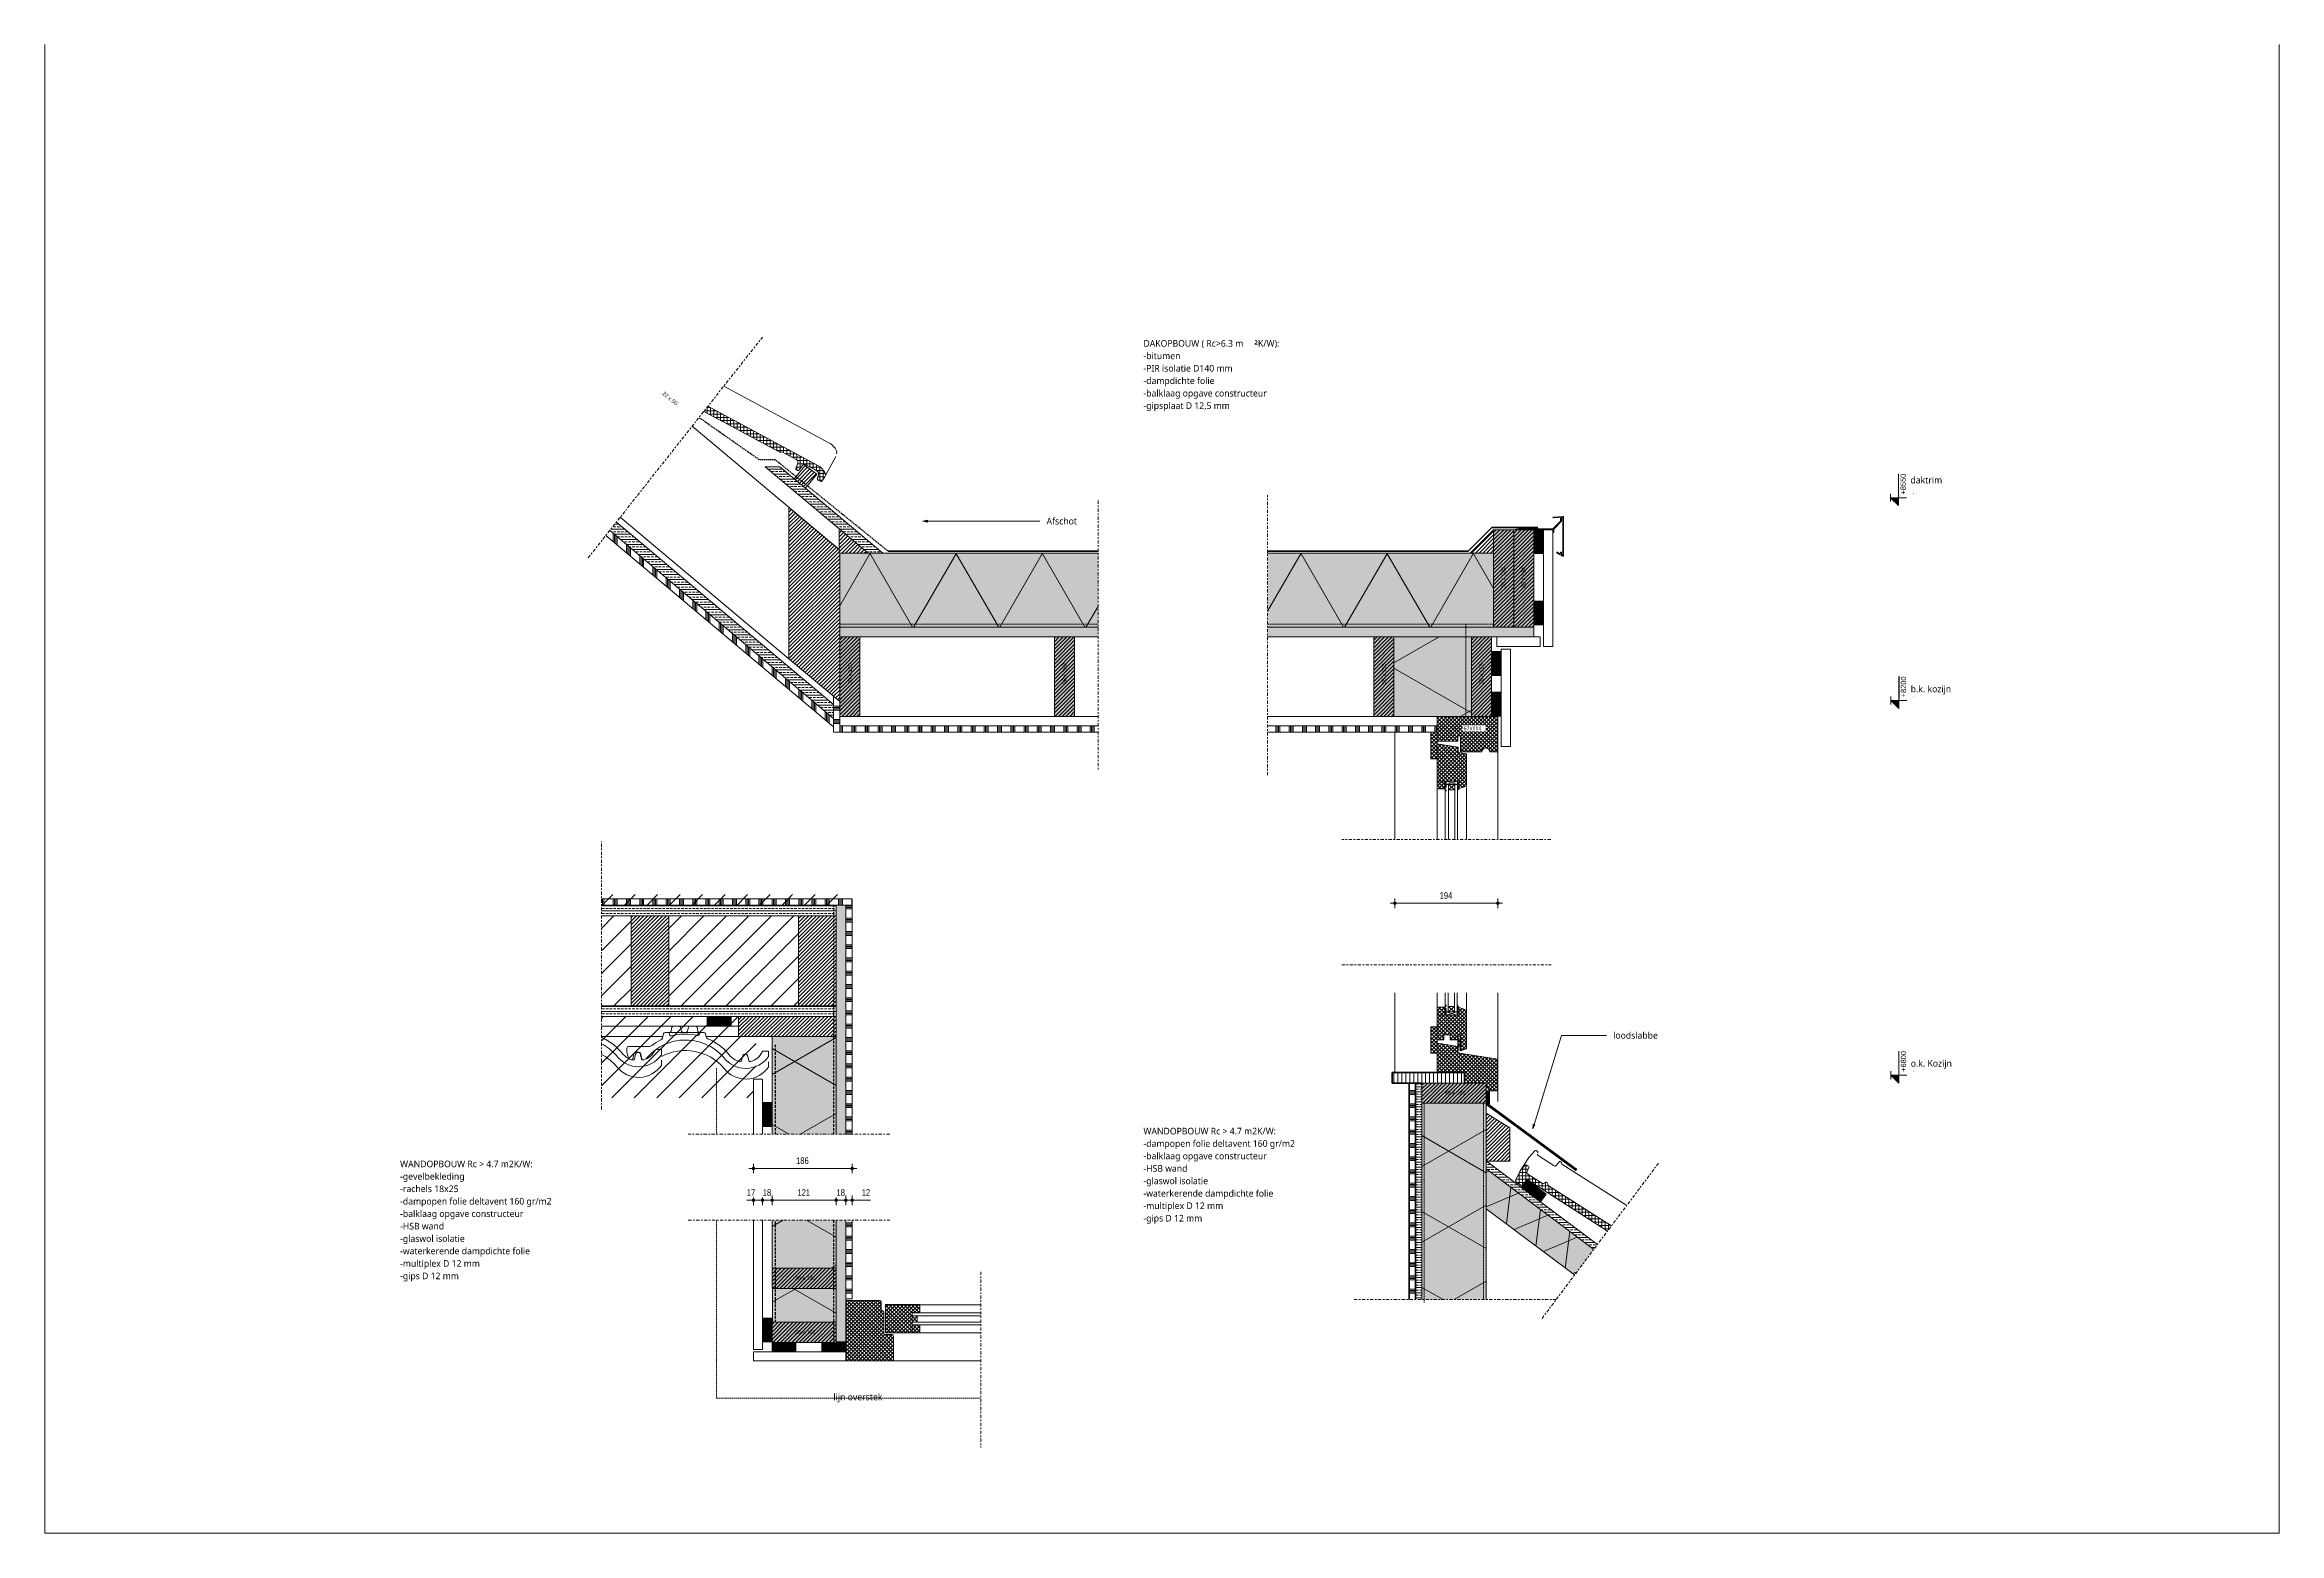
# Model space of a CAD drawing. Header units: millimetres. Extents: x 1813 to 34621, y -2347 to 13791.
# Drawn here: x 1813 to 6028, y -18 to 2791 of the extents above; entities that cross this region are included whole.
import ezdxf

# ---------------------------------------------------------------- set-up
doc = ezdxf.new("R2010")
doc.units = ezdxf.units.MM
for name, pattern in [('Hidden', [7.14375, 4.7625, -2.38125]), ('MV_center', [15, 6, -3, 3, -3]), ('MV_hidden', [3.75, 2.5, -1.25])]:
    doc.linetypes.add(name, pattern=pattern)
for name, color, linetype, lineweight in [('A-ANNO-DIMS', 211, 'Continuous', 13), ('A-ANNO-DIMS-5', 211, 'Continuous', 13), ('A-ANNO-NOTE', 131, 'Continuous', 18), ('A-DETL', 90, 'Continuous', 13), ('A-DETL-GENF', 92, 'Continuous', 18), ('A-DETL-HDLN', 90, 'Hidden', 25), ('A-DETL-MEDM', 33, 'Continuous', 18), ('A-DETL-THIN', 151, 'Continuous', 18), ('G-ANNO-TEXT', 231, 'Continuous', 13)]:
    doc.layers.add(name, color=color, linetype=linetype, lineweight=lineweight)
doc.styles.add('Arial', font='arial.ttf', dxfattribs={"height": 7.5})
doc.styles.add('Arial_1', font='arial.ttf', dxfattribs={"height": 10})
doc.styles.add('Segoe UI', font='segoeui.ttf', dxfattribs={"height": 7.5})
doc.styles.add('Segoe UI_3', font='segoeui.ttf', dxfattribs={"height": 12.5})
doc.styles.add('Segoe UI_B', font='segoeui.ttf', dxfattribs={"height": 12.5})
doc.styles.add('Segoe UI_B_1', font='segoeui.ttf', dxfattribs={"height": 8.123934})
doc.styles.add('Swis721 Cn BT', font='swissc.ttf', dxfattribs={"height": 4})
doc.styles.add('Swis721 Cn BT_1', font='swissc.ttf', dxfattribs={"height": 7.5})
doc.styles.add('Swis721 Cn BT_2', font='swissc.ttf', dxfattribs={"height": 12.5})
doc.dimstyles.new('2_5_mm_0_', dxfattribs={"dimscale": 304.8, "dimtxt": 12.617674, "dimasz": 0.016404, "dimexe": 0.029528, "dimexo": 0.0625, "dimgap": 0.014764, "dimtad": 1, "dimdec": 0, "dimdsep": 46, "dimtxsty": 'Swis721 Cn BT_2', "dimblk1": 'DOTBLANK', "dimblk2": 'DOTBLANK', "dimsah": 1, "dimcen": 0.09, "dimdle": 0.029528, "dimazin": 0, "dimtfac": 1, "dimtdec": 4, "dimtix": 1, "dimtmove": 1, "dimatfit": 3, "dimfxl": 0.029528, "dimfxlon": 1, "dimtvp": 1, "dimtfill": 1, "dimtolj": 1, "dimtzin": 0, "dimarcsym": 2})
doc.dimstyles.new('2_5_mm_0__1', dxfattribs={"dimscale": 304.8, "dimtxt": 12.617674, "dimasz": 0.016404, "dimexe": 0.029528, "dimexo": 0.0625, "dimgap": 0.014764, "dimtad": 1, "dimdec": 0, "dimdsep": 46, "dimtxsty": 'Swis721 Cn BT_2', "dimblk1": 'DOTBLANK', "dimblk2": 'DOTBLANK', "dimsah": 1, "dimcen": 0.09, "dimdle": 0.029528, "dimazin": 0, "dimtfac": 1, "dimtdec": 4, "dimtix": 1, "dimtmove": 0, "dimatfit": 3, "dimfxl": 0.029528, "dimfxlon": 1, "dimtvp": 1, "dimtfill": 1, "dimtolj": 1, "dimtzin": 0, "dimarcsym": 2})
pattern_1 = [(0, (0, 0), (0, 9.476), []), (0, (0, 4.738), (0, 9.476), [4.738, -2.369])]
pattern_2 = [(60, (12.83, 244.8), (-107.387, 62), []), (120, (12.83, 244.8), (-107.387, -62), [])]
pattern_3 = [(0, (0, 10), (0, 25), []), (0, (0, 12.5), (0, 25), []), (0, (0, 15), (0, 25), []), (0, (0, 17.5), (0, 25), [])]
pattern_4 = [(45, (0, 0), (-3.535534, 3.535534), [])]
pattern_5 = [(90, (10, 0), (-25, 1e-15), []), (90, (12.5, 0), (-25, 1e-15), []), (90, (15, 0), (-25, 1e-15), []), (90, (17.5, 0), (-25, 1e-15), [])]
pattern_6 = [(45, (0, 0), (-3.535534, 3.535534), []), (135, (0, 0), (-3.535534, -3.535534), [])]
pattern_7 = [(0, (0, 0), (0, 6.25), []), (90, (0, 0), (-6.25, 4e-16), [])]

msp = doc.modelspace()

# ---------------------------------------------------------------- texts
at = {"layer": 'A-ANNO-NOTE', "lineweight": 13, "attachment_point": 1}
for s, insert, char_height, width, rotation, style in [('22 x 50', (2981.8, 2136.9), 7.5, 32.869, 319.9552, 'Swis721 Cn BT_1'), ('18 x 45', (4628.9, 1846.6), 4, 18.439, 90, 'Swis721 Cn BT'), ('38 x 184', (4560.3, 1765.6), 7.5, 38.481, 90, 'Swis721 Cn BT_1'), ('38 x 184', (4598.3, 1765.6), 7.5, 38.481, 90, 'Swis721 Cn BT_1'), ('18 x 45', (4628.9, 1712.1), 4, 18.439, 90, 'Swis721 Cn BT'), ('38 x 150', (3327.8, 1583.9), 7.5, 38.481, 90, 'Swis721 Cn BT_1'), ('38 x 150', (3732.6, 1583.9), 7.5, 38.481, 90, 'Swis721 Cn BT_1'), ('38 x 150', (4335.1, 1583.9), 7.5, 38.481, 90, 'Swis721 Cn BT_1'), ('38 x 150', (4519.1, 1583.9), 7.5, 38.481, 90, 'Swis721 Cn BT_1'), ('18 x 45', (4548.9, 1616.7), 4, 18.439, 90, 'Swis721 Cn BT'), ('18 x 45', (4548.9, 1540.3), 4, 18.439, 90, 'Swis721 Cn BT')]:
    msp.add_mtext(s, dxfattribs=dict(at, insert=insert, char_height=char_height, width=width, rotation=rotation, style=style))
at = {"layer": 'A-ANNO-NOTE', "lineweight": 13, "char_height": 7.5, "width": 38.481, "attachment_point": 1, "style": 'Swis721 Cn BT_1'}
for insert in [(4453.4, 816.9), (3227.5, 467.4), (3227.5, 365.4)]:
    msp.add_mtext('38 x 121', dxfattribs=dict(at, insert=insert))
at = {"layer": 'G-ANNO-TEXT', "color": 7, "attachment_point": 1}
for s, insert, char_height, width, style in [('-bitumen', (3885.2, 2209.8), 12.5, 86.983, 'Segoe UI_3'), ('DAKOPBOUW ( Rc>6.3 m', (3885.2, 2233.3), 12.5, 253.734, 'Segoe UI_B'), ('\\fSegoe UI|b1|i0|c0|p34|;2', (4094.6, 2232.9), 8.124, 8.017, 'Segoe UI_B_1'), ('K/W):', (4101.2, 2233.3), 12.5, 57.721, 'Segoe UI_B'), ('-PIR isolatie D140 mm ', (3885.2, 2186.3), 12.5, 215.654, 'Segoe UI_3'), ('-dampdichte folie', (3885.2, 2162.8), 12.5, 167.152, 'Segoe UI_3'), ('-balklaag opgave constructeur', (3885.2, 2139.3), 12.5, 284.599, 'Segoe UI_3'), ('-gipsplaat D 12,5 mm', (3885.2, 2115.9), 12.5, 202.827, 'Segoe UI_3'), ('Afschot', (3702.4, 1897.9), 12.5, 70.549, 'Segoe UI_3'), ('WANDOPBOUW Rc > 4.7 m2K/W:', (3885.2, 747), 12.5, 337.911, 'Segoe UI_B'), ('-dampopen folie deltavent 160 gr/m2', (3885.2, 723.6), 12.5, 355.949, 'Segoe UI_3'), ('WANDOPBOUW Rc > 4.7 m2K/W:', (2483.1, 685.1), 12.5, 337.911, 'Segoe UI_B'), ('-balklaag opgave constructeur', (3885.2, 700.1), 12.5, 284.599, 'Segoe UI_3'), ('-HSB wand  ', (3885.2, 676.6), 12.5, 115.443, 'Segoe UI_3'), ('-gevelbekleding ', (2483.1, 661.7), 12.5, 157.131, 'Segoe UI_3'), ('-rachels 18x25', (2483.1, 638.2), 12.5, 135.485, 'Segoe UI_3'), ('-glaswol isolatie', (3885.2, 653.1), 12.5, 150.717, 'Segoe UI_3'), ('-dampopen folie deltavent 160 gr/m2', (2483.1, 614.7), 12.5, 355.949, 'Segoe UI_3'), ('-balklaag opgave constructeur', (2483.1, 591.2), 12.5, 284.599, 'Segoe UI_3'), ('-waterkerende dampdichte folie', (3885.2, 629.6), 12.5, 300.633, 'Segoe UI_3'), ('-multiplex D 12 mm', (3885.2, 606.2), 12.5, 187.996, 'Segoe UI_3'), ('-HSB wand  ', (2483.1, 567.7), 12.5, 115.443, 'Segoe UI_3'), ('-gips D 12 mm', (3885.2, 582.7), 12.5, 140.295, 'Segoe UI_3'), ('-glaswol isolatie', (2483.1, 544.3), 12.5, 150.717, 'Segoe UI_3'), ('-waterkerende dampdichte folie', (2483.1, 520.8), 12.5, 300.633, 'Segoe UI_3'), ('-multiplex D 12 mm', (2483.1, 497.3), 12.5, 187.996, 'Segoe UI_3'), ('-gips D 12 mm', (2483.1, 473.8), 12.5, 140.295, 'Segoe UI_3')]:
    msp.add_mtext(s, dxfattribs=dict(at, insert=insert, char_height=char_height, width=width, style=style))
at = {"layer": 'G-ANNO-TEXT', "color": 39, "insert": (4771.2, 927.6), "char_height": 12.5, "width": 103.418, "attachment_point": 1, "rotation": 360, "style": 'Segoe UI_3'}
msp.add_mtext('loodslabbe', dxfattribs=at)
at = {"layer": 'G-ANNO-TEXT', "color": 39, "insert": (3300.4, 245.4), "char_height": 12.5, "width": 112.236, "attachment_point": 1, "style": 'Segoe UI_3'}
msp.add_mtext('lijn overstek', dxfattribs=at)

# ---------------------------------------------------------------- blocks, each defined once
blk = doc.blocks.new('42 isolatie - Type 1-V128-Details Verbouwingen')
at = {"layer": 'A-DETL-GENF'}
blk.add_hatch(color=256, dxfattribs=at).paths.add_polyline_path([(89.7, 60.8), (89.7, 0.8), (343.2, 0.8), (298.2, 60.8), (108.5, 60.8)])
at = {"layer": 'A-DETL-GENF', "lineweight": 13}
h = blk.add_hatch(dxfattribs=at)
h.set_pattern_fill('FP_20', color=256, style=0, pattern_type=2)
h.set_pattern_definition([(60, (0, 60.8), (-51.962, 30), []), (120, (0, 60.8), (-51.962, -30), [])])
h.paths.add_polyline_path([(89.7, 60.8), (89.7, 0.8), (343.2, 0.8), (298.2, 60.8), (108.5, 60.8)])
at = {"layer": 'A-DETL-GENF'}
for p, q in [((298.2, 60.8), (89.7, 60.8)), ((298.2, 60.8), (89.7, 60.8)), ((89.7, 0.8), (343.2, 0.8)), ((89.7, 0.8), (343.2, 0.8))]:
    blk.add_line(p, q, dxfattribs=at)
blk = doc.blocks.new('42 isolatie - Type 1-5090784-Details Verbouwingen')
at = {"layer": 'A-DETL-GENF'}
blk.add_hatch(color=256, dxfattribs=at).paths.add_polyline_path([(371, 121.8), (0.3, 121.8), (0.3, 0.8), (371, 0.8)])
at = {"layer": 'A-DETL-GENF', "lineweight": 13}
h = blk.add_hatch(dxfattribs=at)
h.set_pattern_fill('FP_14', color=256, style=0, pattern_type=2)
h.set_pattern_definition(pattern_2)
h.paths.add_polyline_path([(371, 121.8), (0.3, 121.8), (0.3, 0.8), (371, 0.8)])
at = {"layer": 'A-DETL-GENF'}
for p, q in [((19.4, 121.8), (0.3, 121.8)), ((0.3, 121.8), (0.3, 0.8)), ((19.4, 121.8), (0.3, 121.8)), ((109.4, 121.8), (19.4, 121.8)), ((371, 121.8), (109.4, 121.8)), ((371, 121.8), (109.4, 121.8)), ((0.3, 0.8), (371, 0.8))]:
    blk.add_line(p, q, dxfattribs=at)
blk = doc.blocks.new('00_DI_maskeer - Type 1-5090748-Details Verbouwingen')
at = {"layer": 'A-DETL-GENF', "linetype": 'MV_center'}
blk.add_line((237, 0), (-146.6, 0), dxfattribs=at)
blk = doc.blocks.new('NLRS_47_DI_f_Terca dakpan Narvik OVH_s_e - Type 1-5090741-Details Verbouwingen')
at = {"layer": 'A-DETL-GENF'}
for p, q in [((68.3, 0), (78.7, 0)), ((99.3, 0), (109.8, 0)), ((86.3, -12), (60.7, -12)), ((63.6, -9.7), (65.4, -2.3)), ((81.6, -2.3), (83.4, -9.7)), ((117.4, -12), (91.7, -12)), ((94.6, -9.7), (96.4, -2.3)), ((112.7, -2.3), (114.5, -9.7))]:
    blk.add_line(p, q, dxfattribs=at)
at = {"layer": 'A-DETL-GENF', "lineweight": 13}
for p, q in [((68.3, 0), (78.7, 0)), ((99.3, 0), (109.8, 0)), ((120.5, -12), (57.5, -12)), ((63.6, -9.7), (65.4, -2.3)), ((81.6, -2.3), (83.4, -9.7)), ((86.3, -12), (91.7, -12)), ((94.6, -9.7), (96.4, -2.3)), ((112.7, -2.3), (114.5, -9.7)), ((247.5, -77.3), (247.5, -67.3))]:
    blk.add_line(p, q, dxfattribs=at)
at = {"layer": 'A-DETL-GENF'}
for centre, start, end in [((68.3, -3), 90, 166.4279), ((78.7, -3), 13.5712, 90), ((99.3, -3), 90, 166.4288), ((109.8, -3), 13.5721, 90), ((60.7, -9), 270, 346.4279), ((86.3, -9), 193.5712, 270), ((91.7, -9), 270, 346.4288), ((117.4, -9), 193.5721, 270)]:
    blk.add_arc(centre, 3, start, end, dxfattribs=at)
at = {"layer": 'A-DETL-GENF', "lineweight": 13}
for centre, radius, start, end in [((68.3, -3), 3, 90, 166.4279), ((78.7, -3), 3, 13.5712, 90), ((99.3, -3), 3, 90, 166.4288), ((109.8, -3), 3, 13.5721, 90), ((60.7, -9), 3, 270, 346.4279), ((86.3, -9), 3, 193.5712, 270), ((91.7, -9), 3, 270, 346.4288), ((117.4, -9), 3, 193.5721, 270), ((90.7, -141.7), 95.5, 40.1939, 118.3393), ((204.6, -48.1), 51.9, 218.0255, 325.7206)]:
    blk.add_arc(centre, radius, start, end, dxfattribs=at)
at = {"layer": 'A-DETL-MEDM'}
for p, q in [((-19.6, -47.1), (-19.6, -41.5)), ((-16.6, -38.5), (21.5, -38.5)), ((47.3, -22.7), (49.3, -14.3)), ((52.3, -12), (57.5, -12)), ((60.5, -14.3), (61, -16.5)), ((117.3, -15.5), (117.6, -14.3)), ((120.5, -12), (125.8, -12)), ((128.7, -14.3), (130.2, -20.7)), ((-16.8, -60.9), (-19, -51.8)), ((-11.4, -63.5), (-11.2, -63.5)), ((-6, -51.8), (-8.3, -61.2)), ((3.1, -49.5), (-3.1, -49.5)), ((8.3, -61.2), (6, -51.8)), ((12.8, -63.5), (11.2, -63.5)), ((18.9, -59.4), (16.8, -62)), ((196.8, -65.1), (199, -56.1)), ((202, -53.1), (204.8, -53.1)), ((207.7, -55.4), (210.1, -64.8)), ((238.4, -47.1), (247.5, -47.1)), ((247.5, -47.1), (247.5, -57.3))]:
    blk.add_line(p, q, dxfattribs=at)
for centre, radius, start, end in [((-16.6, -41.5), 3, 90, 180), ((21.5, -28.5), 10, 270, 306.6875), ((85.9, -112.7), 96, 115.4287, 127.484), ((91.1, -121.6), 95.3, 92.3214, 125.3498), ((42.5, -21.5), 5, 296.2685, 346.4287), ((52.3, -15), 3, 89.9998, 166.4287), ((57.5, -15), 3, 13.5517, 90.0012), ((63.8, -15.8), 2.92, 193.5517, 285.2422), ((91, -121.3), 106, 77.7321, 104.4308), ((91.1, -121.4), 95.1, 41.2722, 92.3214), ((114.3, -14.8), 3.01, 254.449, 346.3604), ((120.5, -15), 3, 90, 166.4269), ((125.8, -15), 3, 13.571, 90), ((135.1, -19.5), 5, 193.571, 246.1696), ((77.7, -156.3), 143.3, 63.0122, 67.3013), ((80.1, -136), 124.4, 47.0446, 59.7229), ((0.4, -47.1), 20, 180, 193.5714), ((-11.2, -60.5), 3, 270, 346.4288), ((-3.1, -52.5), 3, 90, 166.4288), ((3.1, -52.5), 3, 13.572, 90), ((11.2, -60.5), 3, 193.572, 270), ((93.2, -123.4), 98, 129.7255, 139.2738), ((91.1, -121.6), 95.3, 127.2528, 129.4451), ((204.6, -28.1), 51.9, 216.0862, 325.7206), ((61.6, -148.7), 146.3, 38.8903, 45.1407), ((206.6, -26), 43.8, 224.7266, 245.1158), ((199.6, -38.6), 29.4, 247.2333, 257.3546), ((193.9, -64.4), 3, 256.4287, 346.4284), ((202, -56.1), 3, 90, 179.9998), ((204.8, -56.1), 3, 13.5711, 90), ((213, -64.2), 2.96, 191.9774, 281.9761), ((205.2, -34.5), 33.6, 284.4213, 334.8228), ((238.4, -50.1), 3, 90, 155.3057)]:
    blk.add_arc(centre, radius, start, end, dxfattribs=at)
blk = doc.blocks.new('NLRS_47_DI_f_Terca dakpan Narvik OVH_s_e - Type 1-V129-Details Verbouwingen')
at = {"layer": 'A-DETL-GENF', "lineweight": 13}
blk.add_line((247.5, -77.3), (247.5, -67.3), dxfattribs=at)
for centre, radius, start, end in [((90.7, -141.7), 95.5, 40.1939, 62.8446), ((204.6, -48.1), 51.9, 218.0255, 325.7206)]:
    blk.add_arc(centre, radius, start, end, dxfattribs=at)
at = {"layer": 'A-DETL-MEDM'}
for p, q in [((196.8, -65.1), (199, -56.1)), ((202, -53.1), (204.8, -53.1)), ((207.7, -55.4), (210.1, -64.8)), ((238.4, -47.1), (247.5, -47.1)), ((247.5, -47.1), (247.5, -57.3))]:
    blk.add_line(p, q, dxfattribs=at)
for centre, radius, start, end in [((77.7, -156.3), 143.3, 63.0122, 66.777), ((91.1, -121.4), 95.1, 41.2722, 63.0162), ((80.1, -136), 124.4, 47.0446, 59.7229), ((204.6, -28.1), 51.9, 216.0862, 325.7206), ((61.6, -148.7), 146.3, 38.8903, 45.1407), ((206.6, -26), 43.8, 224.7266, 245.1158), ((199.6, -38.6), 29.4, 247.2333, 257.3546), ((193.9, -64.4), 3, 256.4287, 346.4284), ((202, -56.1), 3, 90, 179.9998), ((204.8, -56.1), 3, 13.5711, 90), ((213, -64.2), 2.96, 191.9774, 281.9761), ((205.2, -34.5), 33.6, 284.4213, 334.8228), ((238.4, -50.1), 3, 90, 155.3057)]:
    blk.add_arc(centre, radius, start, end, dxfattribs=at)
blk = doc.blocks.new('42 isolatie - Type 1-5090746-Details Verbouwingen')
at = {"layer": 'A-DETL-GENF'}
h = blk.add_hatch(color=256, dxfattribs=at)
h.paths.add_polyline_path([(0.3, 0.8), (0.3, 0.8), (91.1, 0.8), (91.1, 121.8), (0.3, 121.8)])
h.paths.add_polyline_path([(253, 0.8), (437.3, 0.8), (437.3, 121.8), (253, 121.8), (253, 32.7)])
at = {"layer": 'A-DETL-GENF', "lineweight": 13}
h = blk.add_hatch(dxfattribs=at)
h.set_pattern_fill('FP_14', color=256, style=0, pattern_type=2)
h.set_pattern_definition(pattern_2)
h.paths.add_polyline_path([(0.3, 0.8), (0.3, 0.8), (91.1, 0.8), (91.1, 121.8), (0.3, 121.8)])
h.paths.add_polyline_path([(253, 0.8), (437.3, 0.8), (437.3, 121.8), (253, 121.8), (253, 32.7)])
at = {"layer": 'A-DETL-GENF'}
for p, q in [((91.1, 121.8), (0.3, 121.8)), ((0.3, 121.8), (0.3, 0.8)), ((91.1, 121.8), (0.3, 121.8)), ((268, 121.8), (253, 121.8)), ((268, 121.8), (253, 121.8)), ((313, 121.8), (268, 121.8)), ((437.3, 121.8), (313, 121.8)), ((437.3, 121.8), (313, 121.8)), ((437.3, 0.8), (437.3, 121.8)), ((437.3, 0.8), (437.3, 121.8)), ((0.3, 0.8), (91.1, 0.8)), ((0.3, 0.8), (91.1, 0.8)), ((253, 0.8), (437.3, 0.8)), ((253, 0.8), (437.3, 0.8))]:
    blk.add_line(p, q, dxfattribs=at)
blk = doc.blocks.new('42 isolatie - Type 1-5090747-Details Verbouwingen')
at = {"layer": 'A-DETL-GENF'}
blk.add_hatch(color=256, dxfattribs=at).paths.add_polyline_path([(0.3, 0.8), (65.3, 0.8), (65.3, 120.8), (1.3, 120.8), (1.3, 0.8), (0.3, 0.8)])
at = {"layer": 'A-DETL-GENF', "lineweight": 13}
h = blk.add_hatch(dxfattribs=at)
h.set_pattern_fill('FP_14', color=256, style=0, pattern_type=2)
h.set_pattern_definition(pattern_2)
h.paths.add_polyline_path([(0.3, 0.8), (65.3, 0.8), (65.3, 120.8), (1.3, 120.8), (1.3, 0.8), (0.3, 0.8)])
at = {"layer": 'A-DETL-GENF'}
for p, q in [((65.3, 120.8), (1.3, 120.8)), ((65.3, 120.8), (1.3, 120.8)), ((65.3, 0.8), (65.3, 120.8)), ((1.3, 0.8), (65.3, 0.8)), ((1.3, 0.8), (65.3, 0.8))]:
    blk.add_line(p, q, dxfattribs=at)
blk = doc.blocks.new('00_DI_maskeer - Type 1-5090742-Details Verbouwingen')
at = {"layer": 'A-DETL-GENF', "linetype": 'MV_center'}
blk.add_line((405.3, 0), (-100, 0), dxfattribs=at)
blk = doc.blocks.new('31 dubbel_glas - Type 1-3439596-Details Verbouwingen')
at = {"layer": 'A-DETL-GENF', "lineweight": 13}
for p, q in [((0, 23), (129.5, 23)), ((0, 0), (0, 23)), ((0, 17), (129.5, 17)), ((0, 5), (10, 17)), ((0, 17), (10, 5)), ((129.5, 5), (0, 5)), ((129.5, 0), (0, 0)), ((10, 17), (10, 5))]:
    blk.add_line(p, q, dxfattribs=at)
blk = doc.blocks.new('00_DI_maskeer - Type 1-5090749-Details Verbouwingen')
at = {"layer": 'A-DETL-GENF', "linetype": 'MV_center'}
blk.add_line((269.2, 0), (-100, 0), dxfattribs=at)
blk = doc.blocks.new('00 hout_rechthoekig_sls1 - Vuren Gewolmaniseerd 18x45-5090750-Details Verbouwingen')
at = {"layer": 'A-DETL-GENF', "lineweight": 13}
blk.add_hatch(color=256, dxfattribs=at).paths.add_polyline_path([(45, -18), (45, 0), (0, 0), (0, -18)])
at = {"layer": 'A-DETL-MEDM', "lineweight": 13}
h = blk.add_hatch(dxfattribs=at)
h.set_pattern_fill('FP_199', color=256, style=0, pattern_type=2)
h.set_pattern_definition([(45, (-3062.52, -957), (-3.535534, 3.535534), [])])
h.paths.add_polyline_path([(45, -18), (45, 0), (0, 0), (0, -18)])
at = {"layer": 'A-DETL-MEDM'}
for p, q in [((0, 0), (45, 0)), ((0, -18), (0, 0)), ((45, 0), (45, -18)), ((45, 0), (45, -18)), ((45, 0), (45, -18)), ((45, -18), (0, -18)), ((45, -18), (0, -18))]:
    blk.add_line(p, q, dxfattribs=at)
blk = doc.blocks.new('00 hout_rechthoekig_sls1 - Vuren Gewolmaniseerd 18x45-5090751-Details Verbouwingen')
at = {"layer": 'A-DETL-GENF', "lineweight": 13}
blk.add_hatch(color=256, dxfattribs=at).paths.add_polyline_path([(27, -18), (45, -18), (45, 0), (0, 0), (0, -18)])
at = {"layer": 'A-DETL-MEDM', "lineweight": 13}
h = blk.add_hatch(dxfattribs=at)
h.set_pattern_fill('FP_200', color=256, style=0, pattern_type=2)
h.set_pattern_definition([(45, (-3278.663, -342), (-3.535534, 3.535534), [])])
h.paths.add_polyline_path([(27, -18), (45, -18), (45, 0), (0, 0), (0, -18)])
at = {"layer": 'A-DETL-MEDM'}
for p, q in [((0, 0), (27, 0)), ((0, -18), (0, 0)), ((27, 0), (45, 0)), ((45, 0), (45, -18)), ((45, 0), (45, -18)), ((45, 0), (45, -18)), ((45, -18), (0, -18)), ((45, -18), (0, -18))]:
    blk.add_line(p, q, dxfattribs=at)
blk = doc.blocks.new('00 hout_rechthoekig_sls1 - Vuren Gewolmaniseerd 18x45-V130-Details Verbouwingen')
at = {"layer": 'A-DETL-GENF', "lineweight": 13}
blk.add_hatch(color=256, dxfattribs=at).paths.add_polyline_path([(45, -18), (45, 0), (0, 0), (0, -18), (12.2, -18)])
at = {"layer": 'A-DETL-MEDM', "lineweight": 13}
h = blk.add_hatch(dxfattribs=at)
h.set_pattern_fill('FP_201', color=256, style=0, pattern_type=2)
h.set_pattern_definition([(81.87, (-3297.784, -3284.448), (-4.9497487, 0.707098), [])])
h.paths.add_polyline_path([(45, -18), (45, 0), (0, 0), (0, -18), (12.2, -18)])
at = {"layer": 'A-DETL-MEDM'}
for p, q in [((0, 0), (45, 0)), ((0, -18), (0, 0)), ((45, 0), (45, -18)), ((45, 0), (45, -18)), ((45, 0), (45, -18)), ((45, -18), (0, -18)), ((45, -18), (0, -18))]:
    blk.add_line(p, q, dxfattribs=at)
blk = doc.blocks.new('00_DI_maskeer - Type 1-5090745-Details Verbouwingen')
at = {"layer": 'A-DETL-GENF', "linetype": 'MV_center'}
blk.add_line((-62.5, 0), (269.5, 0), dxfattribs=at)
blk = doc.blocks.new('21 Line_Finishing - Lead-5090752-Details Verbouwingen')
at = {"layer": 'A-DETL-GENF', "lineweight": 13}
for points in [[(0, 0), (0, -5), (52.2, -5), (52.2, 0), (21.6, 0)], [(52.2, 0), (52.2, -5), (104.3, -5), (104.3, 0), (56.5, 0)], [(104.3, 0), (104.3, -5), (156.5, -5), (156.5, 0), (152.8, 0)], [(156.5, 0), (156.5, -5), (208.6, -5), (208.6, 0)]]:
    blk.add_hatch(color=256, dxfattribs=at).paths.add_polyline_path(points)
blk = doc.blocks.new('31 dubbel_glas - Type 1-5090779-Details Verbouwingen')
at = {"layer": 'A-DETL-GENF', "lineweight": 13}
for p, q in [((128.1, 0), (99.4, 0)), ((135, -21), (135, 0)), ((135, -5), (99.4, -5)), ((99.4, -17), (135, -17)), ((99.4, -23), (129.4, -23)), ((125, -5), (125, -17)), ((125, -17), (135, -5)), ((125, -5), (135, -17))]:
    blk.add_line(p, q, dxfattribs=at)
blk = doc.blocks.new('NLRS_33_DI_sparing - Type 1-5090780-Details Verbouwingen')
at = {"layer": 'A-DETL-GENF'}
for p, q in [((0, 0), (0, -3.2)), ((21, 0), (0, 0)), ((0, -6.4), (21, 0)), ((21, -6.4), (0, 0)), ((21, -2.6), (21, 0)), ((0, -6.4), (21, -6.4))]:
    blk.add_line(p, q, dxfattribs=at)
blk = doc.blocks.new('NLRS_00_DI_hout_rechthoekig1 - SLS 38x121-V131-Details Verbouwingen')
at = {"layer": 'A-DETL-GENF', "lineweight": 13}
blk.add_hatch(color=256, dxfattribs=at).paths.add_polyline_path([(0, 38), (0, 0), (121, 0), (121, 38)])
at = {"layer": 'A-DETL-MEDM', "lineweight": 13}
h = blk.add_hatch(dxfattribs=at)
h.set_pattern_fill('FP_202', color=256, style=0, pattern_type=2)
h.set_pattern_definition([(225, (4531.611, 831.509), (3.535534, -3.535534), [])])
h.paths.add_polyline_path([(0, 38), (0, 0), (121, 0), (121, 38)])
at = {"layer": 'A-DETL-MEDM'}
for p, q in [((121, 38), (0, 38)), ((0, 38), (0, 0)), ((121, 38), (0, 38)), ((0, 0), (121, 0)), ((121, 0), (121, 38)), ((121, 0), (121, 38)), ((121, 0), (121, 38))]:
    blk.add_line(p, q, dxfattribs=at)
blk = doc.blocks.new('NLRS_00_DI_hout_rechthoekig1 - SLS 38x121-V132-Details Verbouwingen')
at = {"layer": 'A-DETL-GENF', "lineweight": 13}
blk.add_hatch(color=256, dxfattribs=at).paths.add_polyline_path([(0, 38), (0, 0), (121, 0), (121, 38), (76, 38)])
at = {"layer": 'A-DETL-MEDM', "lineweight": 13}
h = blk.add_hatch(dxfattribs=at)
h.set_pattern_fill('FP_203', color=256, style=0, pattern_type=2)
h.set_pattern_definition([(225, (3305.657, 380), (3.535534, -3.535534), [])])
h.paths.add_polyline_path([(0, 38), (0, 0), (121, 0), (121, 38), (76, 38)])
at = {"layer": 'A-DETL-MEDM'}
for p, q in [((76, 38), (0, 38)), ((0, 38), (0, 0)), ((76, 38), (0, 38)), ((0, 0), (121, 0)), ((121, 38), (76, 38)), ((121, 38), (76, 38)), ((121, 37), (121, 38)), ((121, 37), (121, 38)), ((121, 37), (121, 38)), ((121, 0), (121, 37)), ((121, 0), (121, 37)), ((121, 0), (121, 37))]:
    blk.add_line(p, q, dxfattribs=at)
blk = doc.blocks.new('00 hout_rechthoekig_sls1 - Vuren Gewolmaniseerd 18x45-V133-Details Verbouwingen')
at = {"layer": 'A-DETL-GENF', "lineweight": 13}
blk.add_hatch(color=256, dxfattribs=at).paths.add_polyline_path([(0, -18), (45, -18), (45, 0), (0, 0)])
at = {"layer": 'A-DETL-MEDM', "lineweight": 13}
h = blk.add_hatch(dxfattribs=at)
h.set_pattern_fill('FP_204', color=256, style=0, pattern_type=2)
h.set_pattern_definition([(315, (-343, 3166.657), (3.535534, 3.535534), [])])
h.paths.add_polyline_path([(0, -18), (45, -18), (45, 0), (0, 0)])
at = {"layer": 'A-DETL-MEDM'}
for p, q in [((0, 0), (45, 0)), ((0, -18), (0, 0)), ((45, 0), (45, -18)), ((45, 0), (45, -18)), ((45, 0), (45, -18)), ((45, -18), (0, -18)), ((45, -18), (0, -18))]:
    blk.add_line(p, q, dxfattribs=at)
blk = doc.blocks.new('00 hout_rechthoekig_sls1 - Vuren Gewolmaniseerd 18x45-V134-Details Verbouwingen')
at = {"layer": 'A-DETL-GENF', "lineweight": 13}
blk.add_hatch(color=256, dxfattribs=at).paths.add_polyline_path([(0, -18), (45, -18), (45, 0), (0, 0)])
at = {"layer": 'A-DETL-MEDM', "lineweight": 13}
h = blk.add_hatch(dxfattribs=at)
h.set_pattern_fill('FP_205', color=256, style=0, pattern_type=2)
h.set_pattern_definition([(315, (-749.726, 3166.657), (3.535534, 3.535534), [])])
h.paths.add_polyline_path([(0, -18), (45, -18), (45, 0), (0, 0)])
at = {"layer": 'A-DETL-MEDM'}
for p, q in [((0, 0), (45, 0)), ((0, -18), (0, 0)), ((45, 0), (45, -18)), ((45, 0), (45, -18)), ((45, 0), (45, -18)), ((45, -18), (0, -18)), ((45, -18), (0, -18))]:
    blk.add_line(p, q, dxfattribs=at)
blk = doc.blocks.new('00 hout_rechthoekig_sls1 - Vuren Gewolmaniseerd 18x45-V135-Details Verbouwingen')
at = {"layer": 'A-DETL-GENF', "lineweight": 13}
blk.add_hatch(color=256, dxfattribs=at).paths.add_polyline_path([(45, -18), (45, 0), (0, 0), (0, -18)])
at = {"layer": 'A-DETL-MEDM', "lineweight": 13}
h = blk.add_hatch(dxfattribs=at)
h.set_pattern_fill('FP_206', color=256, style=0, pattern_type=2)
h.set_pattern_definition([(45, (-3184.657, -342), (-3.535534, 3.535534), [])])
h.paths.add_polyline_path([(45, -18), (45, 0), (0, 0), (0, -18)])
at = {"layer": 'A-DETL-MEDM'}
for p, q in [((0, 0), (45, 0)), ((0, -18), (0, 0)), ((45, 0), (45, -18)), ((45, 0), (45, -18)), ((45, 0), (45, -18)), ((45, -18), (0, -18)), ((45, -18), (0, -18))]:
    blk.add_line(p, q, dxfattribs=at)
blk = doc.blocks.new('NLRS_00_DI_hout_rechthoekig1 - SLS 38x121-V136-Details Verbouwingen')
at = {"layer": 'A-DETL-GENF', "lineweight": 13}
blk.add_hatch(color=256, dxfattribs=at).paths.add_polyline_path([(0, 38), (0, 0), (121, 0), (121, 38)])
at = {"layer": 'A-DETL-MEDM', "lineweight": 13}
h = blk.add_hatch(dxfattribs=at)
h.set_pattern_fill('FP_207', color=256, style=0, pattern_type=2)
h.set_pattern_definition([(225, (3305.657, 482), (3.535534, -3.535534), [])])
h.paths.add_polyline_path([(0, 38), (0, 0), (121, 0), (121, 38)])
at = {"layer": 'A-DETL-MEDM'}
for p, q in [((121, 38), (0, 38)), ((0, 38), (0, 0)), ((121, 38), (0, 38)), ((0, 0), (121, 0)), ((121, 0), (121, 38)), ((121, 0), (121, 38)), ((121, 0), (121, 38))]:
    blk.add_line(p, q, dxfattribs=at)
blk = doc.blocks.new('00_DI_maskeer - Type 1-5090744-Details Verbouwingen')
at = {"layer": 'A-DETL-GENF', "linetype": 'MV_center'}
blk.add_line((313, 0), (-67, 0), dxfattribs=at)
blk = doc.blocks.new('00_DI_maskeer - Type 1-5090743-Details Verbouwingen')
at = {"layer": 'A-DETL-GENF', "linetype": 'MV_center'}
blk.add_line((-67, 0), (313, 0), dxfattribs=at)
blk = doc.blocks.new('42 isolatie - Type 1-5090786-Details Verbouwingen')
at = {"layer": 'A-DETL-GENF'}
h = blk.add_hatch(color=256, dxfattribs=at)
h.paths.add_polyline_path([(1233.5, 0.8), (1233.5, 140.8), (807.3, 140.8), (807.3, 0.8), (1189.5, 0.8)])
h.paths.add_polyline_path([(487.3, 0.8), (487.3, 140.8), (0.3, 140.8), (0.3, 0.8), (243.5, 0.8)])
at = {"layer": 'A-DETL-GENF', "lineweight": 13}
h = blk.add_hatch(dxfattribs=at)
h.set_pattern_fill('FP_5', color=256, style=0, pattern_type=2)
h.set_pattern_definition([(60, (-857.8, 704), (-121.936, 70.4), []), (120, (-857.8, 704), (-121.936, -70.4), [])])
h.paths.add_polyline_path([(1233.5, 0.8), (1233.5, 140.8), (807.3, 140.8), (807.3, 0.8), (1189.5, 0.8)])
h.paths.add_polyline_path([(487.3, 0.8), (487.3, 140.8), (0.3, 140.8), (0.3, 0.8), (243.5, 0.8)])
at = {"layer": 'A-DETL-GENF'}
for p, q in [((53.5, 140.8), (0.3, 140.8)), ((0.3, 140.8), (0.3, 0.8)), ((487.3, 140.8), (53.5, 140.8)), ((487.3, 140.8), (53.5, 140.8)), ((1189.5, 140.8), (807.3, 140.8)), ((1189.5, 140.8), (807.3, 140.8)), ((1233.5, 140.8), (1189.5, 140.8)), ((0.3, 0.8), (487.3, 0.8)), ((0.3, 0.8), (487.3, 0.8)), ((807.3, 0.8), (1233.5, 0.8)), ((807.3, 0.8), (1233.5, 0.8))]:
    blk.add_line(p, q, dxfattribs=at)
blk = doc.blocks.new('31 dubbel_glas - Type 1-4090463-Details Verbouwingen')
at = {"layer": 'A-DETL-GENF', "lineweight": 13}
for p, q in [((0, 0), (0, -21)), ((103.8, 0), (6.8, 0)), ((103.8, -5), (0, -5)), ((0, -5), (10, -17)), ((0, -17), (10, -5)), ((0, -17), (103.8, -17)), ((5.6, -23), (103.8, -23)), ((10, -17), (10, -5))]:
    blk.add_line(p, q, dxfattribs=at)
blk = doc.blocks.new('NLRS_33_DI_sparing - Type 1-V137-Details Verbouwingen')
at = {"layer": 'A-DETL-GENF'}
for p, q in [((21, 0), (0, 0)), ((0, -6.4), (21, 0)), ((21, -6.4), (0, 0)), ((0, -3.2), (0, -6.4)), ((0, -6.4), (21, -6.4)), ((21, -6.4), (21, -4.8))]:
    blk.add_line(p, q, dxfattribs=at)
blk = doc.blocks.new('NLRS_27_DI_DET_compri_daktrim_CA654A1 - Type 1-5073894-Details Verbouwingen')
at = {"layer": 'A-DETL-GENF', "lineweight": 13}
for p, q in [((-20, 48.5), (-20, -23.5)), ((-18.4, -23.4), (-18.4, 47.5)), ((-17.8, 49.8), (-7.4, 43.8)), ((-17.6, 47.9), (-15.9, 46.9)), ((-15.9, 46.9), (-15.9, 42.8)), ((-14.3, 42.8), (-14.3, 44.2)), ((-12.8, 45.1), (-8.2, 42.4)), ((-1.5, -1.5), (-1.5, 4.3)), ((-15.9, -23.3), (-18.4, -23.4)), ((-18.4, -25), (-0.8, -24.1)), ((-15.9, -16.3), (-15.9, -23.3)), ((-15.6, -15.6), (-1.5, -1.5)), ((0.3, -2), (-14.3, -16.6)), ((-14.3, -16.6), (-14.3, -23.2)), ((-14.3, -23.2), (-0.8, -22.5)), ((4.7, -2), (0.3, -2)), ((10, -1.6), (5, -1.6)), ((14.7, -2), (10.3, -2)), ((20, -1.6), (15, -1.6)), ((24.7, -2), (20.3, -2)), ((30, -1.6), (25, -1.6)), ((34.7, -2), (30.3, -2)), ((40, -1.6), (35, -1.6)), ((44.7, -2), (40.3, -2)), ((50, -1.6), (45, -1.6)), ((54.7, -2), (50.3, -2)), ((60, -1.6), (55, -1.6)), ((64.7, -2), (60.3, -2)), ((69.6, -1), (65, -1.6))]:
    blk.add_line(p, q, dxfattribs=at)
for centre, radius, start, end in [((-18.5, 48.5), 1.5, 60, 180), ((-17.9, 47.5), 0.5, 60, 180), ((-15.1, 42.8), 0.8, 180, 270), ((-15.1, 42.8), 0.8, 270, 0), ((-13.3, 44.2), 1, 60, 180), ((-7.8, 43.1), 0.8, 240, 0), ((-7.8, 43.1), 0.8, 0, 60), ((-0.7, 4.3), 0.75, 90, 180), ((-0.7, 4.3), 0.75, 360, 90), ((-18.5, -23.5), 1.5, 180, 273), ((-14.9, -16.3), 1, 135, 180), ((-0.8, -23.3), 0.8, 0, 93), ((-0.8, -23.3), 0.8, 273, 0), ((4.7, -1.7), 0.3, 270, 19.4712), ((10.3, -1.7), 0.3, 160.5288, 270), ((14.7, -1.7), 0.3, 270, 19.4712), ((20.3, -1.7), 0.3, 160.5288, 270), ((24.7, -1.7), 0.3, 270, 19.4712), ((30.3, -1.7), 0.3, 160.5288, 270), ((34.7, -1.7), 0.3, 270, 19.4712), ((40.3, -1.7), 0.3, 160.5288, 270), ((44.7, -1.7), 0.3, 270, 19.4712), ((50.3, -1.7), 0.3, 160.5288, 270), ((54.7, -1.7), 0.3, 270, 19.4712), ((60.3, -1.7), 0.3, 160.5288, 270), ((64.7, -1.7), 0.3, 270, 19.0321), ((69.5, -0.5), 0.5, 277.5401, 90)]:
    blk.add_arc(centre, radius, start, end, dxfattribs=at)
blk = doc.blocks.new('NLRS_00_DI_maskeer - Type 1-5090785-Details Verbouwingen')
at = {"layer": 'A-DETL-GENF', "linetype": 'MV_center'}
blk.add_line((-100, 0), (294, 0), dxfattribs=at)
blk = doc.blocks.new('00 hout_rechthoekig_sls1 - Vuren 38x150-5090787-Details Verbouwingen')
at = {"layer": 'A-DETL-GENF', "lineweight": 13}
blk.add_hatch(color=256, dxfattribs=at).paths.add_polyline_path([(0, 38), (0, 0), (150, 0), (150, 38), (28.2, 38)])
at = {"layer": 'A-DETL-MEDM', "lineweight": 13}
h = blk.add_hatch(dxfattribs=at)
h.set_pattern_fill('FP_208', color=256, style=0, pattern_type=2)
h.set_pattern_definition([(315, (-1523.295, 3350.486), (3.535534, 3.535534), [])])
h.paths.add_polyline_path([(0, 38), (0, 0), (150, 0), (150, 38), (28.2, 38)])
at = {"layer": 'A-DETL-MEDM'}
for p, q in [((28.2, 38), (0, 38)), ((0, 38), (0, 0)), ((28.2, 38), (0, 38)), ((0, 0), (150, 0)), ((150, 38), (28.2, 38)), ((150, 38), (28.2, 38)), ((150, 0), (150, 38)), ((150, 0), (150, 38)), ((150, 0), (150, 38))]:
    blk.add_line(p, q, dxfattribs=at)
blk = doc.blocks.new('00 hout_rechthoekig_sls1 - Vuren 38x150-V138-Details Verbouwingen')
at = {"layer": 'A-DETL-GENF', "lineweight": 13}
blk.add_hatch(color=256, dxfattribs=at).paths.add_polyline_path([(0, 0), (150, 0), (150, 38), (0, 38)])
at = {"layer": 'A-DETL-MEDM', "lineweight": 13}
h = blk.add_hatch(dxfattribs=at)
h.set_pattern_fill('FP_209', color=256, style=0, pattern_type=2)
h.set_pattern_definition([(315, (-1523.295, 3755.251), (3.535534, 3.535534), [])])
h.paths.add_polyline_path([(0, 0), (150, 0), (150, 38), (0, 38)])
at = {"layer": 'A-DETL-MEDM'}
for p, q in [((150, 38), (0, 38)), ((0, 38), (0, 0)), ((150, 38), (0, 38)), ((0, 0), (150, 0)), ((150, 0), (150, 38)), ((150, 0), (150, 38)), ((150, 0), (150, 38))]:
    blk.add_line(p, q, dxfattribs=at)
blk = doc.blocks.new('00 hout_rechthoekig_sls1 - Vuren 38x150-V139-Details Verbouwingen')
at = {"layer": 'A-DETL-GENF', "lineweight": 13}
blk.add_hatch(color=256, dxfattribs=at).paths.add_polyline_path([(0, 0), (150, 0), (150, 38), (0, 38)])
at = {"layer": 'A-DETL-MEDM', "lineweight": 13}
h = blk.add_hatch(dxfattribs=at)
h.set_pattern_fill('FP_210', color=256, style=0, pattern_type=2)
h.set_pattern_definition([(315, (-1523.295, 4541.736), (3.535534, 3.535534), [])])
h.paths.add_polyline_path([(0, 0), (150, 0), (150, 38), (0, 38)])
at = {"layer": 'A-DETL-MEDM'}
for p, q in [((150, 38), (0, 38)), ((0, 38), (0, 0)), ((150, 38), (0, 38)), ((0, 0), (0.6, 0)), ((0.6, 0), (45.6, 0)), ((45.6, 0), (77.1, 0)), ((77.1, 0), (122.1, 0)), ((122.1, 0), (150, 0)), ((150, 0), (150, 38)), ((150, 0), (150, 38)), ((150, 0), (150, 38))]:
    blk.add_line(p, q, dxfattribs=at)
blk = doc.blocks.new('00 hout_rechthoekig_sls1 - SLS 38x184-5090788-Details Verbouwingen')
at = {"layer": 'A-DETL-GENF', "lineweight": 13}
blk.add_hatch(color=256, dxfattribs=at).paths.add_polyline_path([(184, 38), (0, 38), (0, 0), (184, 0)])
at = {"layer": 'A-DETL-MEDM', "lineweight": 13}
h = blk.add_hatch(dxfattribs=at)
h.set_pattern_fill('FP_211', color=256, style=0, pattern_type=2)
h.set_pattern_definition([(135, (1875.295, -4583.736), (-3.535534, -3.535534), [])])
h.paths.add_polyline_path([(184, 38), (0, 38), (0, 0), (184, 0)])
at = {"layer": 'A-DETL-MEDM'}
for p, q in [((45, 38), (0, 38)), ((0, 38), (0, 0)), ((45, 38), (0, 38)), ((0, 0), (184, 0)), ((134.5, 38), (45, 38)), ((134.5, 38), (45, 38)), ((179.5, 38), (134.5, 38)), ((179.5, 38), (134.5, 38)), ((184, 38), (179.5, 38)), ((184, 38), (179.5, 38)), ((184, 0), (184, 38)), ((184, 0), (184, 38)), ((184, 0), (184, 38))]:
    blk.add_line(p, q, dxfattribs=at)
blk = doc.blocks.new('00 hout_rechthoekig_sls1 - SLS 38x184-V140-Details Verbouwingen')
at = {"layer": 'A-DETL-GENF', "lineweight": 13}
blk.add_hatch(color=256, dxfattribs=at).paths.add_polyline_path([(184, 0), (184, 38), (0, 38), (0, 0)])
at = {"layer": 'A-DETL-MEDM', "lineweight": 13}
h = blk.add_hatch(dxfattribs=at)
h.set_pattern_fill('FP_212', color=256, style=0, pattern_type=2)
h.set_pattern_definition([(135, (1875.295, -4545.736), (-3.535534, -3.535534), [])])
h.paths.add_polyline_path([(184, 38), (0, 38), (0, 0), (184, 0)])
at = {"layer": 'A-DETL-MEDM'}
for p, q in [((184, 38), (0, 38)), ((0, 38), (0, 0)), ((184, 38), (0, 38)), ((0, 0), (184, 0)), ((184, 0), (184, 38)), ((184, 0), (184, 38)), ((184, 0), (184, 38))]:
    blk.add_line(p, q, dxfattribs=at)
blk = doc.blocks.new('00 hout_rechthoekig_sls1 - Vuren Gewolmaniseerd 18x45-5090789-Details Verbouwingen')
at = {"layer": 'A-DETL-GENF', "lineweight": 13}
blk.add_hatch(color=256, dxfattribs=at).paths.add_polyline_path([(0, 0), (45, 0), (45, 18), (0, 18)])
at = {"layer": 'A-DETL-MEDM', "lineweight": 13}
h = blk.add_hatch(dxfattribs=at)
h.set_pattern_fill('FP_213', color=256, style=0, pattern_type=2)
h.set_pattern_definition([(315, (-1695.795, 4639.736), (3.535534, 3.535534), [])])
h.paths.add_polyline_path([(0, 0), (45, 0), (45, 18), (0, 18)])
at = {"layer": 'A-DETL-MEDM'}
for p, q in [((45, 18), (0, 18)), ((0, 18), (0, 0)), ((45, 18), (0, 18)), ((0, 0), (45, 0)), ((45, 0), (45, 18)), ((45, 0), (45, 18)), ((45, 0), (45, 18))]:
    blk.add_line(p, q, dxfattribs=at)
blk = doc.blocks.new('00 hout_rechthoekig_sls1 - Vuren Gewolmaniseerd 18x45-V141-Details Verbouwingen')
at = {"layer": 'A-DETL-GENF', "lineweight": 13}
blk.add_hatch(color=256, dxfattribs=at).paths.add_polyline_path([(0, 0), (45, 0), (45, 18), (0, 18)])
at = {"layer": 'A-DETL-MEDM', "lineweight": 13}
h = blk.add_hatch(dxfattribs=at)
h.set_pattern_fill('FP_214', color=256, style=0, pattern_type=2)
h.set_pattern_definition([(315, (-1830.295, 4639.736), (3.535534, 3.535534), [])])
h.paths.add_polyline_path([(0, 0), (45, 0), (45, 18), (0, 18)])
at = {"layer": 'A-DETL-MEDM'}
for p, q in [((45, 18), (0, 18)), ((0, 18), (0, 0)), ((45, 18), (0, 18)), ((0, 0), (45, 0)), ((45, 0), (45, 18)), ((45, 0), (45, 18)), ((45, 0), (45, 18))]:
    blk.add_line(p, q, dxfattribs=at)
blk = doc.blocks.new('00 hout_rechthoekig_sls1 - Vuren Gewolmaniseerd 18x45-V142-Details Verbouwingen')
at = {"layer": 'A-DETL-GENF', "lineweight": 13}
blk.add_hatch(color=256, dxfattribs=at).paths.add_polyline_path([(0, 0), (45, 0), (45, 18), (0, 18)])
at = {"layer": 'A-DETL-MEDM', "lineweight": 13}
h = blk.add_hatch(dxfattribs=at)
h.set_pattern_fill('FP_215', color=256, style=0, pattern_type=2)
h.set_pattern_definition([(315, (-1600.39, 4559.736), (3.535534, 3.535534), [])])
h.paths.add_polyline_path([(0, 0), (45, 0), (45, 18), (0, 18)])
at = {"layer": 'A-DETL-MEDM'}
for p, q in [((45, 18), (0, 18)), ((0, 18), (0, 0)), ((45, 18), (0, 18)), ((0, 0), (45, 0)), ((45, 0), (45, 18)), ((45, 0), (45, 18)), ((45, 0), (45, 18))]:
    blk.add_line(p, q, dxfattribs=at)
blk = doc.blocks.new('00 hout_rechthoekig_sls1 - Vuren Gewolmaniseerd 18x45-V143-Details Verbouwingen')
at = {"layer": 'A-DETL-GENF', "lineweight": 13}
blk.add_hatch(color=256, dxfattribs=at).paths.add_polyline_path([(0, 0), (45, 0), (45, 18), (0, 18)])
at = {"layer": 'A-DETL-MEDM', "lineweight": 13}
h = blk.add_hatch(dxfattribs=at)
h.set_pattern_fill('FP_216', color=256, style=0, pattern_type=2)
h.set_pattern_definition([(315, (-1523.915, 4559.736), (3.535534, 3.535534), [])])
h.paths.add_polyline_path([(0, 0), (45, 0), (45, 18), (0, 18)])
at = {"layer": 'A-DETL-MEDM'}
for p, q in [((45, 18), (0, 18)), ((0, 18), (0, 0)), ((45, 18), (0, 18)), ((0, 0), (45, 0)), ((45, 0), (45, 18)), ((45, 0), (45, 18)), ((45, 0), (45, 18))]:
    blk.add_line(p, q, dxfattribs=at)
blk = doc.blocks.new('42 isolatie - Type 1-5090790-Details Verbouwingen')
at = {"layer": 'A-DETL-GENF'}
blk.add_hatch(color=256, dxfattribs=at).paths.add_polyline_path([(0.3, 0.8), (150.3, 0.8), (150.3, 146.8), (0.3, 146.8), (0.3, 103)])
at = {"layer": 'A-DETL-GENF', "lineweight": 13}
h = blk.add_hatch(dxfattribs=at)
h.set_pattern_fill('FP_125', color=256, style=0, pattern_type=2)
h.set_pattern_definition([(60, (-2364.6, 150.86), (-129.904, 75), []), (120, (-2364.6, 150.86), (-129.904, -75), [])])
h.paths.add_polyline_path([(0.3, 0.8), (150.3, 0.8), (150.3, 146.8), (0.3, 146.8), (0.3, 103)])
at = {"layer": 'A-DETL-GENF'}
for p, q in [((0.3, 146.8), (0.3, 0.8)), ((0.3, 146.8), (0.3, 0.8)), ((150.3, 0.8), (150.3, 146.8)), ((150.3, 0.8), (150.3, 146.8)), ((0.3, 0.8), (150.3, 0.8)), ((0.3, 0.8), (150.3, 0.8))]:
    blk.add_line(p, q, dxfattribs=at)
blk = doc.blocks.new('00 hout_rechthoekig_sls1 - Vuren 38x150-V144-Details Verbouwingen')
at = {"layer": 'A-DETL-GENF', "lineweight": 13}
blk.add_hatch(color=256, dxfattribs=at).paths.add_polyline_path([(0, 0), (150, 0), (150, 38), (0, 38)])
at = {"layer": 'A-DETL-MEDM', "lineweight": 13}
h = blk.add_hatch(dxfattribs=at)
h.set_pattern_fill('FP_217', color=256, style=0, pattern_type=2)
h.set_pattern_definition([(315, (-1523.295, 4357.736), (3.535534, 3.535534), [])])
h.paths.add_polyline_path([(0, 0), (150, 0), (150, 38), (0, 38)])
at = {"layer": 'A-DETL-MEDM'}
for p, q in [((150, 38), (0, 38)), ((0, 38), (0, 0)), ((150, 38), (0, 38)), ((0, 0), (150, 0)), ((150, 0), (150, 38)), ((150, 0), (150, 38)), ((150, 0), (150, 38))]:
    blk.add_line(p, q, dxfattribs=at)
blk = doc.blocks.new('NLRS_00_DI_maskeer - Type 1-4234725-Details Verbouwingen')
at = {"layer": 'A-DETL-GENF', "linetype": 'MV_center'}
blk.add_line((-100, 0), (408, 0), dxfattribs=at)
blk = doc.blocks.new('NLRS_00_DI_maskeer - Type 1-5090793-Details Verbouwingen')
at = {"layer": 'A-DETL-GENF', "linetype": 'MV_center'}
blk.add_line((418.2, 0), (-110.2, 0), dxfattribs=at)
blk = doc.blocks.new('00_DI_maskeer - Type 1-5090783-Details Verbouwingen')
at = {"layer": 'A-DETL-GENF', "linetype": 'MV_center'}
blk.add_line((294.8, 0), (-100, 0), dxfattribs=at)
blk = doc.blocks.new('NLRS_00_DI_maskeer - Type 1-5090792-Details Verbouwingen')
at = {"layer": 'A-DETL-GENF', "linetype": 'MV_center'}
blk.add_line((430.1, 0), (-100, 0), dxfattribs=at)
blk = doc.blocks.new('DIMBLOCK160-Details Verbouwingen')
at = {"layer": 'A-ANNO-DIMS-5'}
for p, q in [((3137.1, 610.2), (3163.9, 610.2)), ((3140.7, 610.2), (3166.7, 610.2)), ((3149.7, 610.2), (3149.7, 619.2)), ((3149.7, 610.2), (3149.7, 601.2)), ((3163.9, 610.2), (3158.2, 610.2)), ((3166.7, 610.2), (3166.7, 619.2)), ((3166.7, 610.2), (3166.7, 601.2))]:
    blk.add_line(p, q, dxfattribs=at)
for centre in [(3149.7, 610.2), (3166.7, 610.2)]:
    blk.add_circle(centre, 2.5, dxfattribs=at)
at = {"layer": 'A-ANNO-DIMS-5', "color": 0, "insert": (3137.1, 631.2), "char_height": 12.5, "width": 20.188, "attachment_point": 1, "line_spacing_factor": 0.961347, "style": 'Swis721 Cn BT_2', "bg_fill": 3, "box_fill_scale": 1.25, "bg_fill_color": 9, "bg_fill_true_color": 13158600, "bg_fill_transparency": 0}
blk.add_mtext('17', dxfattribs=at)
blk = doc.blocks.new('_DotBlank')
at = {"color": 0, "linetype": 'ByBlock', "lineweight": -2}
blk.add_line((-0.5, 0), (-1, 0), dxfattribs=at)
blk.add_circle((0, 0), 0.5, dxfattribs=at)
blk = doc.blocks.new('DIMBLOCK161-Details Verbouwingen')
at = {"layer": 'A-ANNO-DIMS-5'}
for p, q in [((3166.7, 610.2), (3166.7, 619.2)), ((3166.7, 610.2), (3184.7, 610.2)), ((3166.7, 610.2), (3166.7, 601.2)), ((3184.7, 610.2), (3184.7, 619.2)), ((3184.7, 610.2), (3184.7, 601.2))]:
    blk.add_line(p, q, dxfattribs=at)
for centre in [(3166.7, 610.2), (3184.7, 610.2)]:
    blk.add_circle(centre, 2.5, dxfattribs=at)
at = {"layer": 'A-ANNO-DIMS-5', "color": 0, "insert": (3167.2, 631.2), "char_height": 12.5, "width": 20.188, "attachment_point": 1, "line_spacing_factor": 0.961347, "style": 'Swis721 Cn BT_2', "bg_fill": 3, "box_fill_scale": 1.25, "bg_fill_color": 9, "bg_fill_true_color": 13158600, "bg_fill_transparency": 0}
blk.add_mtext('18', dxfattribs=at)
blk = doc.blocks.new('DIMBLOCK162-Details Verbouwingen')
at = {"layer": 'A-ANNO-DIMS-5'}
for p, q in [((3184.7, 610.2), (3184.7, 619.2)), ((3184.7, 610.2), (3305.7, 610.2)), ((3184.7, 610.2), (3184.7, 601.2)), ((3305.7, 610.2), (3305.7, 619.2)), ((3305.7, 610.2), (3305.7, 601.2))]:
    blk.add_line(p, q, dxfattribs=at)
for centre in [(3184.7, 610.2), (3305.7, 610.2)]:
    blk.add_circle(centre, 2.5, dxfattribs=at)
at = {"layer": 'A-ANNO-DIMS-5', "color": 0, "insert": (3232.5, 631.2), "char_height": 12.5, "width": 30.282, "attachment_point": 1, "line_spacing_factor": 0.961347, "style": 'Swis721 Cn BT_2', "bg_fill": 3, "box_fill_scale": 1.25, "bg_fill_color": 9, "bg_fill_true_color": 13158600, "bg_fill_transparency": 0}
blk.add_mtext('121', dxfattribs=at)
blk = doc.blocks.new('DIMBLOCK163-Details Verbouwingen')
at = {"layer": 'A-ANNO-DIMS-5'}
for p, q in [((3305.7, 610.2), (3305.7, 619.2)), ((3305.7, 610.2), (3323.7, 610.2)), ((3305.7, 610.2), (3305.7, 601.2)), ((3323.7, 610.2), (3323.7, 619.2)), ((3323.7, 610.2), (3323.7, 601.2))]:
    blk.add_line(p, q, dxfattribs=at)
for centre in [(3305.7, 610.2), (3323.7, 610.2)]:
    blk.add_circle(centre, 2.5, dxfattribs=at)
at = {"layer": 'A-ANNO-DIMS-5', "color": 0, "insert": (3306.3, 631.2), "char_height": 12.5, "width": 20.188, "attachment_point": 1, "line_spacing_factor": 0.961347, "style": 'Swis721 Cn BT_2', "bg_fill": 3, "box_fill_scale": 1.25, "bg_fill_color": 9, "bg_fill_true_color": 13158600, "bg_fill_transparency": 0}
blk.add_mtext('18', dxfattribs=at)
blk = doc.blocks.new('DIMBLOCK164-Details Verbouwingen')
at = {"layer": 'A-ANNO-DIMS-5'}
for p, q in [((3323.7, 610.2), (3323.7, 619.2)), ((3323.7, 610.2), (3344.7, 610.2)), ((3323.7, 610.2), (3323.7, 601.2)), ((3343.8, 610.2), (3329.7, 610.2)), ((3335.7, 610.2), (3335.7, 619.2)), ((3335.7, 610.2), (3335.7, 601.2)), ((3370.6, 610.2), (3343.8, 610.2))]:
    blk.add_line(p, q, dxfattribs=at)
for centre in [(3323.7, 610.2), (3335.7, 610.2)]:
    blk.add_circle(centre, 2.5, dxfattribs=at)
at = {"layer": 'A-ANNO-DIMS-5', "color": 0, "insert": (3353.8, 631.2), "char_height": 12.5, "width": 20.188, "attachment_point": 1, "line_spacing_factor": 0.961347, "style": 'Swis721 Cn BT_2', "bg_fill": 3, "box_fill_scale": 1.25, "bg_fill_color": 9, "bg_fill_true_color": 13158600, "bg_fill_transparency": 0}
blk.add_mtext('12', dxfattribs=at)
blk = doc.blocks.new('DIMBLOCK165-Details Verbouwingen')
at = {"layer": 'A-ANNO-DIMS-5'}
for p, q in [((3149.7, 670.2), (3149.7, 679.2)), ((3335.7, 670.2), (3335.7, 679.2)), ((3140.7, 670.2), (3344.7, 670.2)), ((3149.7, 670.2), (3149.7, 661.2)), ((3335.7, 670.2), (3335.7, 661.2))]:
    blk.add_line(p, q, dxfattribs=at)
for centre in [(3149.7, 670.2), (3335.7, 670.2)]:
    blk.add_circle(centre, 2.5, dxfattribs=at)
at = {"layer": 'A-ANNO-DIMS-5', "color": 0, "insert": (3230, 691.2), "char_height": 12.5, "width": 30.282, "attachment_point": 1, "line_spacing_factor": 0.961347, "style": 'Swis721 Cn BT_2', "bg_fill": 3, "box_fill_scale": 1.25, "bg_fill_color": 9, "bg_fill_true_color": 13158600, "bg_fill_transparency": 0}
blk.add_mtext('186', dxfattribs=at)
blk = doc.blocks.new('DIMBLOCK166-Details Verbouwingen')
at = {"layer": 'A-ANNO-DIMS-5'}
for p, q in [((4350.5, 1170.6), (4562.5, 1170.6)), ((4359.5, 1170.6), (4359.5, 1179.6)), ((4359.5, 1170.6), (4359.5, 1161.6)), ((4553.5, 1170.6), (4553.5, 1179.6)), ((4553.5, 1170.6), (4553.5, 1161.6))]:
    blk.add_line(p, q, dxfattribs=at)
for centre in [(4359.5, 1170.6), (4553.5, 1170.6)]:
    blk.add_circle(centre, 2.5, dxfattribs=at)
at = {"layer": 'A-ANNO-DIMS-5', "color": 0, "insert": (4443.9, 1191.6), "char_height": 12.5, "width": 30.282, "attachment_point": 1, "line_spacing_factor": 0.961347, "style": 'Swis721 Cn BT_2', "bg_fill": 3, "box_fill_scale": 1.25, "bg_fill_color": 9, "bg_fill_true_color": 13158600, "bg_fill_transparency": 0}
blk.add_mtext('194', dxfattribs=at)

# ---------------------------------------------------------------- dimensions: what is measured, and where the dimension line sits
at = {"layer": 'A-ANNO-DIMS'}
dim = msp.add_linear_dim(base=(4553.5, 1170.6), p1=(4359.5, 1179.6), p2=(4553.5, 1161.6), dimstyle='2_5_mm_0__1', override={"dimpost": '<>', "dimfxl": 194.833262}, dxfattribs=at)
dim.commit()
dim.dimension.update_dxf_attribs({"geometry": 'DIMBLOCK166-Details Verbouwingen', "text_midpoint": (4456.5, 1181.5)})

# ---------------------------------------------------------------- hatches: boundary and pattern name
at = {"layer": 'A-ANNO-NOTE'}
for points in [[(5309.6, 1920.9), (5309.6, 1935.9), (5294.6, 1935.9)], [(5310.1, 1538.3), (5310.1, 1553.3), (5295.1, 1553.3)], [(5310.2, 831.5), (5310.2, 846.5), (5295.2, 846.5)]]:
    msp.add_hatch(color=256, dxfattribs=at).paths.add_polyline_path(points)
at = {"layer": 'A-DETL-GENF', "lineweight": 13}
h = msp.add_hatch(dxfattribs=at)
h.set_pattern_fill('FP_19', color=254, style=0, pattern_type=2)
h.set_pattern_definition(pattern_7)
h.paths.add_polyline_path([(3277.3, 1966.3), (3277.8, 1966.4), (3278.2, 1966.6), (3282.6, 1972.1), (3284.7, 1977), (3285.2, 1978.5), (3285.3, 1980.1), (3285.1, 1981.7), (3284.5, 1983.2), (3280.9, 1988.4), (3276.4, 1992.9), (3271.2, 1996.6), (3063.7, 2108.4), (3055.9, 2098.6), (3199.5, 2021.3), (3199.9, 2021.3), (3200.3, 2021.3), (3200.7, 2021.4), (3201.6, 2021.9), (3202.3, 2022.1), (3202.9, 2022.1), (3203.5, 2022), (3204.1, 2021.8), (3231.3, 2007.1), (3232.2, 2006.5), (3232.9, 2005.6), (3233.4, 2004.6), (3233.7, 2003.6), (3233.7, 2002.4), (3233.5, 2001.4), (3229.7, 1990.2), (3229.7, 1989.8), (3229.8, 1989.4), (3230, 1989), (3230.3, 1988.6), (3230.7, 1988.4), (3233.4, 1987), (3233.8, 1986.9), (3234.3, 1987), (3234.7, 1987.1), (3235.1, 1987.3), (3235.4, 1987.6), (3242.3, 1996.6), (3243.1, 1997.4), (3244, 1998), (3245.1, 1998.4), (3246.2, 1998.5), (3247.3, 1998.4), (3248.3, 1998), (3265.2, 1988.9), (3268.1, 1987), (3270.8, 1984.8), (3271.5, 1984.1), (3272, 1983.2), (3272.2, 1982.2), (3272.3, 1981.2), (3272.2, 1980.2), (3270.2, 1971.6), (3270.2, 1971), (3270.4, 1970.4), (3270.7, 1969.9), (3271.1, 1969.4), (3271.6, 1969), (3276.4, 1966.5), (3276.9, 1966.3)])
h = msp.add_hatch(dxfattribs=at)
h.set_pattern_fill('FP_11', color=250, style=0, pattern_type=2)
h.set_pattern_definition(pattern_1)
h.paths.add_polyline_path([(3393.8, 1831.3), (3199.4, 1994.3), (3171.4, 1994.3), (3365.8, 1831.3)])
h = msp.add_hatch(dxfattribs=at)
h.set_pattern_fill('FP_12', color=250, style=0, pattern_type=2)
h.set_pattern_definition(pattern_4)
h.paths.add_polyline_path([(3247.5, 1954), (3269.4, 1980.1), (3247.4, 1996.5), (3226.4, 1971.7)])
h = msp.add_hatch(dxfattribs=at)
h.set_pattern_fill('FP_12', color=250, style=0, pattern_type=2)
h.set_pattern_definition(pattern_4)
h.paths.add_polyline_path([(3312.5, 1551.5), (3312.5, 1831.3), (3311.4, 1831.3), (3311.4, 1837.9), (3216.5, 1917.6), (3216.5, 1632.1), (3306.9, 1556.2)])
h = msp.add_hatch(dxfattribs=at)
h.set_pattern_fill('FP_13', color=254, style=0, pattern_type=2)
h.set_pattern_definition(pattern_5)
h.paths.add_polyline_path([(3300.5, 1503.8), (3300.5, 1519.5), (2878.6, 1874.1), (2871.2, 1864.6), (3238.1, 1556.2)])
h = msp.add_hatch(dxfattribs=at)
h.set_pattern_fill('FP_11', color=250, style=0, pattern_type=2)
h.set_pattern_definition(pattern_1)
h.paths.add_polyline_path([(3300.5, 1519.5), (3300.5, 1545.6), (2891, 1889.8), (2878.6, 1874.1), (3296, 1523.3)])
h = msp.add_hatch(dxfattribs=at)
h.set_pattern_fill('FP_12', color=250, style=0, pattern_type=2)
h.set_pattern_definition(pattern_4)
h.paths.add_polyline_path([(3365.8, 1831.3), (3311.4, 1876.9), (3311.4, 1831.3)])
h = msp.add_hatch(dxfattribs=at)
h.set_pattern_fill('FP_12', color=250, style=0, pattern_type=2)
h.set_pattern_definition(pattern_4)
h.paths.add_polyline_path([(4501.7, 1831.3), (4545.7, 1831.3), (4545.7, 1875.3)])
h = msp.add_hatch(dxfattribs=at)
h.set_pattern_fill('FP_11', color=250, style=0, pattern_type=2)
h.set_pattern_definition(pattern_1)
h.paths.add_polyline_path([(4503.7, 1673.3), (4621.8, 1673.3), (4621.8, 1691.3), (4119.5, 1691.3), (4119.5, 1673.3), (4357.7, 1673.3)])
h.paths.add_polyline_path([(3555.7, 1673.3), (3799.5, 1673.3), (3799.5, 1691.3), (3312.5, 1691.3), (3312.5, 1673.3), (3350.5, 1673.3)])
h = msp.add_hatch(dxfattribs=at)
h.set_pattern_fill('FP_9', color=254, style=0, pattern_type=2)
h.set_pattern_definition(pattern_3)
h.paths.add_polyline_path([(3312.5, 1493.3), (3312.5, 1551.5), (3300.5, 1561.6), (3300.5, 1493.3)])
h = msp.add_hatch(dxfattribs=at)
h.set_pattern_fill('FP_10', color=250, style=0, pattern_type=2)
h.set_pattern_definition(pattern_6)
h.paths.add_polyline_path([(4553.5, 1456.3), (4553.5, 1523.3), (4439.5, 1523.3), (4439.5, 1476.3), (4478.5, 1476.3), (4478.5, 1486.3), (4483.5, 1486.3), (4483.5, 1456.3), (4523.5, 1456.3), (4523.7, 1458.2), (4524.5, 1460), (4525.7, 1461.6), (4527.2, 1462.8), (4529, 1463.5), (4531, 1463.8), (4532.9, 1463.5), (4534.7, 1462.8), (4536.3, 1461.6), (4537.5, 1460), (4538.2, 1458.2), (4538.5, 1456.3)])
h = msp.add_hatch(dxfattribs=at)
h.set_pattern_fill('FP_13', color=254, style=0, pattern_type=2)
h.set_pattern_definition(pattern_5)
h.paths.add_polyline_path([(4401.5, 1493.3), (4439.5, 1493.3), (4439.5, 1505.3), (4119.5, 1505.3), (4119.5, 1493.3), (4119.5, 1493.3)])
h.paths.add_polyline_path([(3312.5, 1493.3), (3799.5, 1493.3), (3799.5, 1505.3), (3312.5, 1505.3)])
h = msp.add_hatch(dxfattribs=at)
h.set_pattern_fill('FP_10', color=250, style=0, pattern_type=2)
h.set_pattern_definition(pattern_6)
h.paths.add_polyline_path([(4439.5, 1443.3), (4439.5, 1493.3), (4427.5, 1493.3), (4427.5, 1443.3)])
h = msp.add_hatch(dxfattribs=at)
h.set_pattern_fill('FP_10', color=250, style=0, pattern_type=2)
h.set_pattern_definition(pattern_6)
h.paths.add_polyline_path([(4479, 1386.3), (4494.5, 1391.9), (4494.5, 1452.6), (4479, 1455), (4479, 1465), (4439.5, 1471.3), (4439.5, 1401.3), (4479, 1401.3), (4479, 1388.1)])
h = msp.add_hatch(dxfattribs=at)
h.set_pattern_fill('FP_10', color=250, style=0, pattern_type=2)
h.set_pattern_definition(pattern_6)
h.paths.add_polyline_path([(4439.5, 1386.3), (4452, 1386.3), (4452.3, 1386.5), (4452.5, 1386.7), (4452.5, 1386.9), (4452.5, 1389.3), (4454.5, 1389.3), (4454.5, 1401.3), (4439.5, 1401.3)])
at = {"layer": 'A-DETL-GENF'}
h = msp.add_hatch(color=7, dxfattribs=at)
h.paths.add_polyline_path([(4477.3, 1388.1), (4479, 1388.1), (4479, 1398.1), (4477.3, 1398.1)])
h.paths.add_polyline_path([(4454.5, 1389.8), (4456.3, 1389.8), (4456.3, 1399.8), (4454.5, 1399.8)])
h = msp.add_hatch(dxfattribs=at)
h.set_pattern_fill('FP_15', color=9, style=0, pattern_type=2)
h.set_pattern_definition([(45, (0, 0), (-21.2132, 21.2132), [])])
h.paths.add_polyline_path([(2991.8, 803.5), (3149.7, 803.5), (3149.7, 839), (3154.7, 839), (3154.7, 919), (3121.7, 919), (3121.7, 957), (3107.5, 957), (3107.5, 939), (3062.5, 939), (3062.5, 957), (2862.7, 957), (2862.7, 803.5)])
h.paths.add_polyline_path([(2918.7, 977), (2918.7, 1147), (2862.7, 1147), (2862.7, 977)])
h.paths.add_polyline_path([(2991.8, 977), (3234.7, 977), (3234.7, 1147), (2989.7, 1147), (2989.7, 977)])
h.paths.add_polyline_path([(2889.4, 1167), (3309.7, 1167), (3309.7, 1187), (2862.7, 1187), (2862.7, 1167)])
at = {"layer": 'A-DETL-GENF', "lineweight": 13}
h = msp.add_hatch(dxfattribs=at)
h.set_pattern_fill('FP_13', color=254, style=0, pattern_type=2)
h.set_pattern_definition(pattern_5)
h.paths.add_polyline_path([(3323.7, 1167), (3335.8, 1167), (3335.8, 1179), (2862.7, 1179), (2862.7, 1167), (3305.7, 1167)])
h = msp.add_hatch(dxfattribs=at)
h.set_pattern_fill('FP_11', color=250, style=0, pattern_type=2)
h.set_pattern_definition(pattern_1)
h.paths.add_polyline_path([(3305.7, 1147), (3305.7, 1167), (2862.7, 1167), (2862.7, 1147), (2989.7, 1147)])
h = msp.add_hatch(dxfattribs=at)
h.set_pattern_fill('FP_12', color=250, style=0, pattern_type=2)
h.set_pattern_definition(pattern_4)
h.paths.add_polyline_path([(2989.7, 977), (2989.7, 1147), (2918.7, 1147), (2918.7, 977)])
h = msp.add_hatch(dxfattribs=at)
h.set_pattern_fill('FP_12', color=250, style=0, pattern_type=2)
h.set_pattern_definition(pattern_4)
h.paths.add_polyline_path([(3273.7, 977), (3305.7, 977), (3305.7, 1147), (3234.7, 1147), (3234.7, 977)])
h = msp.add_hatch(dxfattribs=at)
h.set_pattern_fill('FP_11', color=250, style=0, pattern_type=2)
h.set_pattern_definition(pattern_1)
h.paths.add_polyline_path([(3305.7, 343), (3323.7, 343), (3323.7, 572.8), (3305.7, 572.8), (3305.7, 357)])
h.paths.add_polyline_path([(3323.7, 734.7), (3323.7, 1167), (3305.7, 1167), (3305.7, 734.7)])
h = msp.add_hatch(dxfattribs=at)
h.set_pattern_fill('FP_9', color=254, style=0, pattern_type=2)
h.set_pattern_definition(pattern_3)
h.paths.add_polyline_path([(3323.7, 424), (3335.7, 424), (3335.7, 572.8), (3323.7, 572.8)])
h.paths.add_polyline_path([(3323.7, 734.7), (3335.7, 734.7), (3335.7, 1167), (3323.7, 1167), (3323.7, 984.5)])
h = msp.add_hatch(dxfattribs=at)
h.set_pattern_fill('FP_11', color=250, style=0, pattern_type=2)
h.set_pattern_definition(pattern_1)
h.paths.add_polyline_path([(3273.7, 957), (3305.7, 957), (3305.7, 977), (2862.7, 977), (2862.7, 957), (3234.7, 957)])
h = msp.add_hatch(dxfattribs=at)
h.set_pattern_fill('FP_10', color=250, style=0, pattern_type=2)
h.set_pattern_definition(pattern_6)
h.paths.add_polyline_path([(4483.5, 892.3), (4494.5, 896.3), (4494.5, 968.8), (4479, 974.5), (4479, 959.5), (4439.5, 959.5), (4439.5, 912.7), (4451.7, 912.7), (4451.7, 922.7), (4463.5, 922.7), (4463.5, 912.7), (4478.5, 912.7), (4478.5, 922.7), (4483.5, 922.7), (4483.5, 912.7)])
h = msp.add_hatch(dxfattribs=at)
h.set_pattern_fill('FP_10', color=250, style=0, pattern_type=2)
h.set_pattern_definition(pattern_6)
h.paths.add_polyline_path([(4439.5, 959.5), (4454.5, 959.5), (4454.5, 971.5), (4452.5, 971.5), (4452.5, 974), (4452.3, 974.3), (4452, 974.4), (4451.9, 974.5), (4439.5, 974.5)])
at = {"layer": 'A-DETL-GENF'}
h = msp.add_hatch(color=7, dxfattribs=at)
h.paths.add_polyline_path([(4454.5, 962), (4456.2, 962), (4456.2, 972), (4454.5, 972)])
h.paths.add_polyline_path([(4479, 962.7), (4479, 972.7), (4477.2, 972.7), (4477.2, 962.7)])
at = {"layer": 'A-DETL-GENF', "lineweight": 13}
h = msp.add_hatch(dxfattribs=at)
h.set_pattern_fill('FP_12', color=250, style=0, pattern_type=2)
h.set_pattern_definition(pattern_4)
h.paths.add_polyline_path([(3273.7, 919), (3305.7, 919), (3305.7, 957), (3121.7, 957), (3121.7, 919), (3184.7, 919)])
h = msp.add_hatch(dxfattribs=at)
h.set_pattern_fill('FP_10', color=250, style=0, pattern_type=2)
h.set_pattern_definition(pattern_6)
h.paths.add_polyline_path([(4427.5, 887.7), (4439.5, 887.7), (4439.5, 937.7), (4427.5, 937.7)])
h = msp.add_hatch(dxfattribs=at)
h.set_pattern_fill('FP_10', color=250, style=0, pattern_type=2)
h.set_pattern_definition(pattern_6)
h.paths.add_polyline_path([(4553.5, 816.5), (4553.5, 876.5), (4478.5, 888.3), (4478.5, 900.3), (4439.5, 906.5), (4439.5, 851.5), (4490.6, 851.5), (4490.6, 831.5), (4531.6, 831.5), (4531.6, 826.8), (4538.5, 816.5)])
h = msp.add_hatch(dxfattribs=at)
h.set_pattern_fill('FP_7', color=254, style=0, pattern_type=2)
h.set_pattern_definition([(90, (0, 0), (-7.5, 5e-16), [])])
h.paths.add_polyline_path([(4490.6, 831.5), (4490.6, 851.5), (4354.5, 851.5), (4354.5, 831.5), (4410.6, 831.5)])
h = msp.add_hatch(dxfattribs=at)
h.set_pattern_fill('FP_9', color=254, style=0, pattern_type=2)
h.set_pattern_definition(pattern_3)
h.paths.add_polyline_path([(4398.6, 422.8), (4398.6, 831.5), (4386.6, 831.5), (4386.6, 422.8)])
h = msp.add_hatch(dxfattribs=at)
h.set_pattern_fill('FP_11', color=250, style=0, pattern_type=2)
h.set_pattern_definition(pattern_1)
h.paths.add_polyline_path([(4401.5, 422.8), (4410.6, 422.8), (4410.6, 831.5), (4398.6, 831.5), (4398.6, 422.8)])
at = {"layer": 'A-DETL-GENF'}
msp.add_hatch(color=7, dxfattribs=at).paths.add_polyline_path([(4532.9, 788.9), (4535.8, 792.9), (4537.9, 791.4), (4537.9, 816.5), (4532.9, 816.5), (4532.9, 792.9)])
at = {"layer": 'A-DETL-GENF', "lineweight": 13}
h = msp.add_hatch(dxfattribs=at)
h.set_pattern_fill('FP_12', color=250, style=0, pattern_type=2)
h.set_pattern_definition(pattern_4)
h.paths.add_polyline_path([(4542.5, 684.3), (4576.6, 684.3), (4576.6, 746.8), (4531.6, 774.3), (4531.6, 684.3)])
h = msp.add_hatch(dxfattribs=at)
h.set_pattern_fill('FP_11', color=250, style=0, pattern_type=2)
h.set_pattern_definition(pattern_1)
h.paths.add_polyline_path([(4734.4, 517.2), (4741.6, 526.8), (4531.6, 684.4), (4531.6, 669.3), (4683.4, 555.5)])
h = msp.add_hatch(dxfattribs=at)
h.set_pattern_fill('FP_19', color=254, style=0, pattern_type=2)
h.set_pattern_definition(pattern_7)
h.paths.add_polyline_path([(4760.6, 552.1), (4767.9, 561.9), (4648.3, 638.6), (4648, 638.9), (4647.8, 639.3), (4647.7, 639.8), (4647.7, 640.3), (4647.9, 641.1), (4647.9, 641.5), (4647.8, 641.9), (4647.7, 642.3), (4647.4, 642.6), (4647.1, 642.9), (4644.7, 644.4), (4644.3, 644.6), (4643.8, 644.7), (4643.3, 644.6), (4642.9, 644.5), (4642.5, 644.2), (4642.2, 643.9), (4641.4, 642.8), (4640.9, 642.3), (4640.3, 641.9), (4639.6, 641.7), (4638.9, 641.7), (4638.2, 641.8), (4637.6, 642.1), (4610.1, 659.7), (4609.5, 660.3), (4608.9, 661), (4608.6, 661.8), (4608.4, 662.6), (4608.5, 663.5), (4608.7, 664.3), (4612.1, 672.5), (4612.1, 673), (4612, 673.4), (4611.9, 673.8), (4611.6, 674.1), (4611.3, 674.4), (4607.1, 677), (4606.7, 677.1), (4606.3, 677.1), (4605.8, 677), (4605.4, 676.8), (4605.1, 676.5), (4597.2, 667.9), (4595.1, 664.7), (4587, 647), (4586.9, 646.5), (4587, 646.1), (4587.2, 645.7), (4587.4, 645.3), (4587.8, 645), (4598.9, 637.9), (4599.3, 637.9), (4599.5, 638), (4599.9, 638.3), (4608.7, 649.5), (4609, 649.8), (4609.4, 649.9), (4609.9, 650), (4610.3, 649.9), (4610.7, 649.7), (4611.8, 649), (4612, 648.7), (4612.2, 648.3), (4612.3, 647.5), (4612.4, 647.2), (4612.6, 646.9), (4612.9, 646.7), (4754.9, 555.7)])
h = msp.add_hatch(dxfattribs=at)
h.set_pattern_fill('FP_10', color=250, style=0, pattern_type=2)
h.set_pattern_definition(pattern_6)
h.paths.add_polyline_path([(3410.7, 307), (3411.5, 307.1), (3412.2, 307.4), (3412.8, 307.9), (3413.3, 308.5), (3413.6, 309.2), (3413.7, 310), (3413.7, 354), (3413.6, 354.8), (3413.3, 355.5), (3412.8, 356.1), (3412.2, 356.6), (3411.5, 356.9), (3410.7, 357), (3395.7, 357), (3395.7, 399), (3395.6, 399.8), (3395.3, 400.5), (3394.8, 401.1), (3394.2, 401.6), (3393.5, 401.9), (3392.7, 402), (3390.7, 402), (3390.7, 418), (3390.6, 418.8), (3390.3, 419.5), (3389.8, 420.1), (3389.2, 420.6), (3388.5, 420.9), (3387.7, 421), (3323.7, 421), (3323.7, 307)])
h = msp.add_hatch(dxfattribs=at)
h.set_pattern_fill('FP_10', color=250, style=0, pattern_type=2)
h.set_pattern_definition(pattern_6)
h.paths.add_polyline_path([(3448.7, 360), (3448.7, 398.7), (3463.7, 398.7), (3463.7, 413.7), (3398.7, 413.7), (3398.7, 360)])
h = msp.add_hatch(dxfattribs=at)
h.set_pattern_fill('FP_10', color=250, style=0, pattern_type=2)
h.set_pattern_definition(pattern_6)
h.paths.add_polyline_path([(3463.7, 360), (3463.7, 375), (3448.7, 375), (3448.7, 360)])
at = {"layer": 'G-ANNO-TEXT'}
for color, points in [(7, [(3469, 1891.6), (3478, 1890), (3478, 1893.2)]), (39, [(4619.5, 744.8), (4623.7, 752.9), (4620.6, 753.8)])]:
    msp.add_hatch(color=color, dxfattribs=at).paths.add_polyline_path(points)

# ---------------------------------------------------------------- linework, layer by layer
at = {"layer": 'A-DETL', "lineweight": 18}
for p, q in [((1812.7, -18.1), (1812.7, 2790.7)), ((6027.7, 2790.7), (6027.7, -18.1)), ((3093.7, 2146.4), (3291.9, 2039.7)), ((3304.8, 2013.4), (3282.6, 1972.1)), ((3365.8, 1831.3), (3311.4, 1876.9)), ((3311.4, 1876.9), (3311.4, 1831.3)), ((3300.5, 1561.6), (3300.5, 1519.5)), ((3312.5, 1493.3), (3312.5, 1523.3)), ((3717.3, 1523.3), (3350.5, 1523.3)), ((3799.5, 1523.3), (3755.3, 1523.3)), ((4319.7, 1523.3), (4119.5, 1523.3)), ((4439.5, 1505.3), (4439.5, 1523.3)), ((3300.5, 1503.8), (3300.5, 1493.3)), ((3300.5, 1493.3), (3312.5, 1493.3)), ((3312.5, 1505.3), (3799.5, 1505.3)), ((4119.5, 1505.3), (4439.5, 1505.3)), ((4359.5, 1291.1), (4359.5, 1493.3)), ((4359.5, 1291.1), (4359.5, 1493.3)), ((4553.5, 1456.3), (4553.5, 1304.5)), ((4439.5, 1401.3), (4439.5, 1386.3)), ((4454.5, 1401.3), (4439.5, 1401.3)), ((4454.5, 1399.8), (4454.5, 1401.3)), ((4456.3, 1399.8), (4454.5, 1399.8)), ((4454.5, 1399.8), (4454.5, 1389.8)), ((4456.3, 1389.8), (4456.3, 1399.8)), ((4479, 1398.1), (4477.3, 1398.1)), ((4477.3, 1398.1), (4477.3, 1388.1)), ((4479, 1388.1), (4479, 1398.1)), ((4439.5, 1386.3), (4451.9, 1386.3)), ((4452.5, 1386.9), (4452.5, 1389.3)), ((4452.5, 1389.3), (4454.5, 1389.3)), ((4454.5, 1389.3), (4454.5, 1389.8)), ((4454.5, 1389.8), (4456.3, 1389.8)), ((4477.3, 1388.1), (4479, 1388.1)), ((4439.5, 1291.1), (4439.5, 1324.5)), ((4553.5, 1304.5), (4553.5, 1291.1)), ((4359.5, 851.5), (4359.5, 1001.4)), ((4359.5, 851.5), (4359.5, 1001.4)), ((4451.9, 974.5), (4439.5, 974.5)), ((4439.5, 974.5), (4439.5, 959.5)), ((4452.5, 971.5), (4452.5, 973.9)), ((4454.5, 971.5), (4452.5, 971.5)), ((4456.2, 972), (4454.5, 972)), ((4454.5, 972), (4454.5, 962)), ((4456.2, 962), (4456.2, 972)), ((4479, 972.7), (4477.2, 972.7)), ((4477.2, 972.7), (4477.2, 962.7)), ((4479, 962.7), (4479, 972.7)), ((4553.5, 1001.4), (4553.5, 876.5)), ((4439.5, 959.5), (4454.5, 959.5)), ((4454.5, 959.5), (4454.5, 962)), ((4454.5, 962), (4456.2, 962)), ((4477.2, 962.7), (4479, 962.7)), ((4478.5, 900.3), (4439.5, 906.5)), ((4439.5, 887.7), (4439.5, 851.5)), ((4478.5, 888.3), (4478.5, 900.3)), ((4553.5, 876.5), (4478.5, 888.3)), ((4553.5, 816.5), (4553.5, 876.5)), ((4531.6, 826.8), (4538.5, 816.5)), ((4537.9, 816.5), (4532.9, 816.5)), ((4532.9, 816.5), (4532.9, 788.9)), ((4537.9, 791.4), (4537.9, 816.5)), ((4538.5, 816.5), (4553.5, 816.5)), ((4553.5, 816.5), (4553.5, 796.9)), ((4597.2, 667.9), (4611.9, 690.9)), ((4611.9, 690.9), (4623.7, 703.7)), ((4626.1, 704), (4628.5, 702.4)), ((4629.5, 694.8), (4660.2, 675.1)), ((4664, 675.8), (4670.7, 684.2)), ((4670.7, 684.2), (4672.7, 683)), ((4674.3, 678.6), (4796.7, 600.2)), ((3387.7, 421), (3323.7, 421)), ((3323.7, 421), (3323.7, 342)), ((3390.7, 402), (3390.7, 418)), ((3392.7, 402), (3390.7, 402)), ((3395.7, 357), (3395.7, 399)), ((3398.2, 413), (3578.2, 413)), ((3463.7, 413.7), (3398.7, 413.7)), ((3398.7, 413.7), (3398.7, 386.8)), ((3398.7, 386.8), (3398.7, 376.8)), ((3448.7, 380.2), (3448.7, 398.7)), ((3448.7, 398.7), (3463.7, 398.7)), ((3448.7, 375), (3448.7, 380.2)), ((3463.7, 398.7), (3463.7, 413.7)), ((3410.7, 357), (3395.7, 357)), ((3398.7, 376.8), (3398.7, 360)), ((3398.7, 360), (3448.7, 360)), ((3413.7, 310), (3413.7, 354)), ((3463.7, 375), (3448.7, 375)), ((3448.7, 375), (3448.7, 360)), ((3448.7, 360), (3463.7, 360)), ((3463.7, 360), (3463.7, 375)), ((3323.7, 307), (3410.7, 307)), ((3410.7, 307), (3578.2, 307)), ((6027.7, -18.1), (1812.7, -18.1))]:
    msp.add_line(p, q, dxfattribs=at)
at = {"layer": 'A-DETL'}
for p, q in [((3311.4, 1837.9), (3033.9, 2070.7)), ((2871.2, 1864.6), (3300.5, 1503.8)), ((3300.5, 1519.5), (2878.6, 1874.1)), ((3300.5, 1545.6), (2891, 1889.8)), ((3312.5, 1691.3), (3312.5, 1673.3)), ((4621.8, 1691.3), (4621.7, 1691.3)), ((4621.8, 1673.3), (4621.8, 1691.3)), ((3350.5, 1673.3), (3717.3, 1673.3)), ((3755.3, 1673.3), (3799.5, 1673.3)), ((4119.5, 1673.3), (4319.7, 1673.3)), ((4541.7, 1673.3), (4551.9, 1673.3)), ((3300.5, 1503.8), (3300.5, 1519.5)), ((4553.5, 1523.3), (4541.7, 1523.3)), ((4553.5, 1456.3), (4553.5, 1523.3)), ((4427.5, 1493.3), (4427.5, 1443.3)), ((4439.5, 1471.3), (4439.5, 1493.3)), ((4439.5, 1476.3), (4478.5, 1476.3)), ((4478.5, 1476.3), (4478.5, 1486.3)), ((4478.5, 1486.3), (4483.5, 1486.3)), ((4483.5, 1486.3), (4483.5, 1456.3)), ((4427.5, 1443.3), (4439.5, 1443.3)), ((4479, 1465), (4439.5, 1471.3)), ((4439.5, 1471.3), (4439.5, 1401.3)), ((4479, 1455), (4479, 1465)), ((4494.5, 1452.6), (4479, 1455)), ((4483.5, 1456.3), (4523.5, 1456.3)), ((4494.5, 1391.9), (4494.5, 1452.6)), ((4538.5, 1456.3), (4553.5, 1456.3)), ((4454.5, 1401.3), (4479, 1401.3)), ((4479, 1401.3), (4479, 1398.1)), ((4479, 1386.3), (4494.5, 1391.9)), ((4439.5, 1386.3), (4439.5, 1291.1)), ((4479, 1388.1), (4479, 1386.3)), ((4494.5, 1388.9), (4494.5, 1291.1)), ((4494.5, 1291.1), (4494.5, 1311.5)), ((3335.8, 1179), (2862.7, 1179)), ((2862.7, 1167), (3305.7, 1167)), ((2862.7, 1147), (2918.7, 1147)), ((2989.7, 1147), (3305.7, 1147)), ((3323.7, 1167), (3305.7, 1167)), ((3305.7, 1167), (3305.7, 919)), ((3335.7, 1167), (3323.7, 1167)), ((3323.7, 1167), (3323.7, 734.7)), ((3335.7, 1167), (3335.8, 1167)), ((3335.7, 734.7), (3335.7, 1167)), ((3335.8, 1167), (3335.8, 1179)), ((2918.7, 977), (2862.7, 977)), ((3234.7, 977), (2989.7, 977)), ((4439.5, 974.5), (4439.5, 1001.4)), ((4494.5, 968.8), (4479, 974.5)), ((4479, 974.5), (4479, 972.7)), ((4494.5, 968.8), (4494.5, 1001.4)), ((4553.5, 876.5), (4553.5, 1001.4)), ((2862.7, 957), (3062.5, 957)), ((3107.5, 957), (3121.7, 957)), ((4427.5, 937.7), (4427.5, 887.7)), ((4439.5, 937.7), (4427.5, 937.7)), ((4439.5, 959.5), (4439.5, 937.7)), ((4439.5, 906.5), (4439.5, 959.5)), ((4439.5, 887.7), (4439.5, 937.7)), ((4479, 959.5), (4454.5, 959.5)), ((4479, 962.7), (4479, 959.5)), ((4494.5, 896.3), (4494.5, 968.8)), ((4427.5, 887.7), (4439.5, 887.7)), ((4439.5, 912.7), (4451.7, 912.7)), ((4451.7, 912.7), (4451.7, 922.7)), ((4451.7, 922.7), (4463.5, 922.7)), ((4463.5, 922.7), (4463.5, 912.7)), ((4463.5, 912.7), (4478.5, 912.7)), ((4478.5, 912.7), (4478.5, 922.7)), ((4478.5, 922.7), (4483.5, 922.7)), ((4483.5, 919.6), (4478.5, 919.6)), ((4478.5, 919.6), (4478.5, 894.3)), ((4478.5, 919.6), (4483.5, 894.3)), ((4483.5, 919.6), (4478.5, 894.3)), ((4478.5, 894.3), (4483.5, 894.3)), ((4483.5, 922.7), (4483.5, 912.7)), ((4483.5, 894.3), (4483.5, 919.6)), ((4483.5, 912.7), (4483.5, 892.3)), ((4483.5, 892.3), (4494.5, 896.3)), ((3166.7, 839), (3149.7, 839)), ((3149.7, 839), (3149.7, 734.7)), ((3166.7, 794.7), (3166.7, 839)), ((4410.6, 422.8), (4410.6, 793.5)), ((3166.7, 734.7), (3166.7, 749.7)), ((4598.1, 634.5), (4531.6, 684.4)), ((4741.6, 526.8), (4634.1, 607.5)), ((3149.7, 572.8), (3149.7, 329)), ((3166.7, 388), (3166.7, 572.8)), ((3323.7, 572.8), (3323.7, 424)), ((3335.7, 424), (3335.7, 572.8)), ((3323.7, 421), (3323.7, 424)), ((3323.7, 424), (3335.7, 424)), ((3166.7, 329), (3166.7, 343)), ((3305.7, 343), (3323.7, 343)), ((3463.7, 360), (3578.2, 360)), ((3184.7, 324), (3149.4, 324)), ((3149.4, 324), (3149.4, 307)), ((3149.4, 307), (3323.7, 307)), ((3149.7, 329), (3166.7, 329)), ((3323.7, 324), (3229.7, 324)), ((3323.7, 307), (3323.7, 324))]:
    msp.add_line(p, q, dxfattribs=at)
at = {"layer": 'A-DETL', "linetype": 'MV_hidden', "lineweight": 25}
for p, q in [((3160.4, 2007.5), (3046.8, 2087)), ((3190.4, 2007.5), (3160.4, 2007.5)), ((3403.7, 1834.8), (3190.4, 2007.5))]:
    msp.add_line(p, q, dxfattribs=at)
at = {"layer": 'A-DETL', "lineweight": 35}
for p, q in [((4497.6, 1834.8), (4542.6, 1879.8)), ((4542.6, 1879.8), (4629, 1879.8)), ((3403.7, 1834.8), (3799.5, 1834.8)), ((4119.5, 1834.8), (4497.6, 1834.8)), ((4490.6, 851.5), (4354.5, 851.5)), ((4354.5, 851.5), (4354.5, 831.5)), ((4490.6, 831.5), (4490.6, 851.5)), ((4354.5, 831.5), (4410.6, 831.5)), ((4386.6, 831.5), (4386.6, 422.8)), ((4398.6, 422.8), (4398.6, 831.5))]:
    msp.add_line(p, q, dxfattribs=at)
at = {"layer": 'A-DETL', "linetype": 'MV_hidden', "lineweight": 18}
for p, q in [((3312.5, 1697.3), (3799.5, 1697.3)), ((4119.5, 1697.3), (4545.7, 1697.3)), ((4493.5, 1523.3), (4493.5, 1697.3)), ((3079.7, 734.7), (3079.7, 859.5)), ((4414.6, 793.5), (4414.6, 417.5)), ((4526.6, 422.8), (4526.6, 792.8)), ((3079.7, 237), (3079.7, 572.8)), ((3079.7, 237), (3578.2, 237))]:
    msp.add_line(p, q, dxfattribs=at)
at = {"layer": 'A-DETL', "lineweight": 18}
for centre, radius, start, end in [((3276.6, 2011.1), 32.4, 24.3961, 61.6965), ((3299.2, 2021.5), 7.54, 340.3152, 23.448), ((4451.9, 1386.9), 0.589, 270, 0), ((4451.9, 1381.9), 4.4, 360, 90), ((4485.1, 1380.5), 7.85, 126.922, 173.078), ((4451.9, 978.8), 4.4, 270, 0), ((4451.9, 973.9), 0.589, 0, 90), ((4485.1, 980.2), 7.85, 186.922, 233.078), ((4625, 702.4), 1.87, 57.2559, 137.2526), ((4631, 697.1), 2.81, 157.4454, 237.4446), ((4627.5, 700.8), 1.87, 337.2282, 57.2233), ((4661.7, 677.5), 2.81, 237.3375, 323.5295), ((4671.7, 681.4), 1.87, 342.0535, 57.3452), ((4675.3, 680.2), 1.88, 161.8336, 237.2118), ((3387.7, 418), 3, 360, 90), ((3392.7, 399), 3, 360, 90), ((3410.7, 354), 3, 360, 90), ((3410.7, 310), 3, 270, 0)]:
    msp.add_arc(centre, radius, start, end, dxfattribs=at)
at = {"layer": 'A-DETL'}
msp.add_arc((4531, 1456.3), 7.5, 0, 180, dxfattribs=at)
at = {"layer": 'A-DETL-HDLN'}
for p, q in [((3301.2, 734.7), (3301.2, 1166)), ((3191.4, 734.7), (3191.4, 906)), ((3191.4, 380), (3191.4, 572.8)), ((3301.2, 346), (3301.2, 572.8))]:
    msp.add_line(p, q, dxfattribs=at)
at = {"layer": 'A-DETL-THIN'}
for p, q in [((3271.2, 1996.6), (3063.7, 2108.4)), ((3055.9, 2098.6), (3199.1, 2021.5)), ((3171.4, 1994.3), (3311.4, 1876.9)), ((3199.4, 1994.3), (3171.4, 1994.3)), ((3226.4, 1971.7), (3199.4, 1994.3)), ((3204.1, 2021.8), (3231.3, 2007.1)), ((3247.4, 1996.5), (3226.4, 1971.7)), ((3233.5, 2001.4), (3229.8, 1990.6)), ((3230.7, 1988.4), (3233, 1987.1)), ((3235.4, 1987.6), (3242.3, 1996.6)), ((3269.4, 1980.1), (3247.4, 1996.5)), ((3248.3, 1998), (3265.2, 1988.9)), ((3226.4, 1971.7), (3247.5, 1954)), ((3247.5, 1954), (3269.4, 1980.1)), ((3393.8, 1831.3), (3247.5, 1954)), ((3272.2, 1980.2), (3270.3, 1972.2)), ((3271.6, 1969), (3276.4, 1966.5)), ((3278.2, 1966.6), (3280.1, 1969)), ((3280.1, 1969), (3282.6, 1972.1)), ((3282.6, 1972.1), (3284.7, 1977)), ((3216.5, 1632.1), (2898.3, 1899)), ((3311.4, 1837.9), (3216.5, 1917.6)), ((3216.5, 1917.6), (3216.5, 1632.1)), ((4545.7, 1875.3), (4501.7, 1831.3)), ((4657.7, 1875.3), (4639.7, 1875.3)), ((4657.7, 1655.3), (4657.7, 1875.3)), ((3312.5, 1551.5), (3312.5, 1831.3)), ((4501.7, 1831.3), (4545.7, 1831.3)), ((4639.7, 1830.3), (4639.7, 1740.8)), ((4639.7, 1695.8), (4639.7, 1655.3)), ((4633.5, 1673.3), (4551.9, 1673.3)), ((4551.9, 1673.3), (4551.9, 1655.3)), ((4551.9, 1655.3), (4633.5, 1655.3)), ((4577.7, 1649.8), (4559.7, 1649.8)), ((4559.7, 1649.8), (4559.7, 1645.4)), ((4577.7, 1466.3), (4577.7, 1649.8)), ((4633.5, 1655.3), (4633.5, 1673.3)), ((4639.7, 1655.3), (4657.7, 1655.3)), ((3216.5, 1632.1), (3312.5, 1551.5)), ((4559.7, 1600.4), (4559.7, 1568.9)), ((4559.7, 1523.9), (4559.7, 1466.3)), ((3312.5, 1493.3), (3799.5, 1493.3)), ((4119.5, 1493.3), (4439.5, 1493.3)), ((4439.5, 1493.3), (4439.5, 1505.3)), ((4559.7, 1466.3), (4577.7, 1466.3)), ((2989.7, 1147), (2918.7, 1147)), ((2918.7, 1147), (2918.7, 977)), ((2989.7, 977), (2989.7, 1147)), ((3234.7, 1147), (3234.7, 977)), ((2918.7, 977), (2989.7, 977)), ((3234.7, 977), (3305.7, 977)), ((2998.7, 939), (2862.7, 939)), ((3029.8, 939), (3009.1, 939)), ((3062.5, 939), (3040.2, 939)), ((3121.7, 939), (3107.5, 939)), ((3305.7, 957), (3121.7, 957)), ((3121.7, 957), (3121.7, 919)), ((2862.7, 919), (2978.4, 919)), ((3060.5, 919), (3121.7, 919)), ((3121.7, 919), (3184.7, 919)), ((4576.6, 746.8), (4531.6, 774.3)), ((4531.6, 774.3), (4531.6, 684.3)), ((4576.6, 684.3), (4576.6, 746.8)), ((4531.6, 684.3), (4576.6, 684.3)), ((4605.1, 676.5), (4597.2, 667.9)), ((4611.3, 674.4), (4607.5, 676.8)), ((4595.1, 664.7), (4587.1, 647.4)), ((4587.8, 645), (4598.6, 638)), ((4597.2, 667.9), (4595.1, 664.7)), ((4599.9, 638.3), (4608.4, 649.2)), ((4608.7, 664.3), (4612, 672.1)), ((4637.6, 642.1), (4610.1, 659.7)), ((4612.9, 646.7), (4760.6, 552.1)), ((4642.2, 643.9), (4641.4, 642.8)), ((4647.1, 642.9), (4644.7, 644.4)), ((4767.9, 561.9), (4648.7, 638.3))]:
    msp.add_line(p, q, dxfattribs=at)
for centre, radius, start, end in [((3200, 2023.1), 1.87, 241.6375, 304.0609), ((3202.7, 2019.2), 2.92, 62.2722, 124.6552), ((3231.6, 1990), 1.88, 160.9832, 241.4639), ((3229, 2003), 4.72, 340.162, 61.14), ((3233.9, 1988.8), 1.88, 241.8761, 322.3685), ((3246.1, 1993.7), 4.76, 62.6146, 142.903), ((3251.4, 1963.7), 28.7, 47.4012, 61.3817), ((3267.6, 1981.4), 4.75, 346.1821, 46.4838), ((3253.4, 1965.7), 35.6, 29.3335, 60.0364), ((3278.4, 1979.9), 6.94, 335.8551, 28.2281), ((3273, 1971.5), 2.83, 165.5902, 240.9437), ((3277.2, 1968.2), 1.91, 246.1024, 302.3761), ((4606.5, 675.3), 1.87, 57.2561, 137.2546), ((4588.8, 646.6), 1.88, 153.6716, 237.4059), ((4599.2, 638.8), 0.938, 237.1064, 322.086), ((4612.2, 662.9), 3.74, 157.3111, 237.3164), ((4609.8, 648.1), 1.87, 49.1297, 142.3327), ((4610.3, 647.8), 1.88, 2.062, 67.2009), ((4610.2, 672.9), 1.88, 337.3665, 54.5431), ((4613.6, 647.9), 1.4, 182.1962, 237.3453), ((4639.1, 644.5), 2.81, 237.465, 322.1756), ((4643.8, 642.7), 1.92, 61.1067, 143.3809), ((4646.1, 641.3), 1.88, 341.4824, 56.569), ((4649.6, 640), 1.9, 158.0687, 241.6087)]:
    msp.add_arc(centre, radius, start, end, dxfattribs=at)
at = {"layer": 'G-ANNO-TEXT', "color": 250}
for p, q in [((3478, 1893.2), (3469, 1891.6)), ((3469, 1891.6), (3478, 1890)), ((3469, 1891.6), (3688.6, 1891.6)), ((3478, 1890), (3478, 1893.2)), ((3688.6, 1891.6), (3689.9, 1891.6))]:
    msp.add_line(p, q, dxfattribs=at)
at = {"layer": 'G-ANNO-TEXT', "color": 39}
for p, q in [((4619.5, 744.8), (4673.9, 921.4)), ((4673.9, 921.4), (4758.7, 921.4)), ((4620.6, 753.8), (4619.5, 744.8)), ((4619.5, 744.8), (4623.7, 752.9)), ((4623.7, 752.9), (4620.6, 753.8))]:
    msp.add_line(p, q, dxfattribs=at)

# ---------------------------------------------------------------- block references
at = {"layer": 'A-DETL-GENF', "linetype": 'MV_center'}
for name, p, rotation in [('NLRS_00_DI_maskeer - Type 1-5090792-Details Verbouwingen', (3104.5, 2160.1), 231.6976067346383), ('NLRS_00_DI_maskeer - Type 1-5090793-Details Verbouwingen', (4119.5, 1830.3), 269.9999999999999), ('NLRS_00_DI_maskeer - Type 1-4234725-Details Verbouwingen', (3799.5, 1830.3), 269.9999999999999), ('00_DI_maskeer - Type 1-5090742-Details Verbouwingen', (2862.7, 1187), 269.9999999999995), ('NLRS_00_DI_maskeer - Type 1-5090785-Details Verbouwingen', (4553.5, 1291.1), 180), ('00_DI_maskeer - Type 1-5090783-Details Verbouwingen', (4554.3, 1054.2), 180), ('00_DI_maskeer - Type 1-5090749-Details Verbouwingen', (4695.1, 464.8), 53.13010235414382), ('00_DI_maskeer - Type 1-5090745-Details Verbouwingen', (3578.2, 413), 269.9999999999998)]:
    msp.add_blockref(name, p, dxfattribs=dict(at, rotation=rotation))
at = {"layer": 'A-DETL-GENF', "lineweight": 13}
for name, p, rotation in [('NLRS_27_DI_DET_compri_daktrim_CA654A1 - Type 1-5073894-Details Verbouwingen', (4657.7, 1875.3), 180), ('31 dubbel_glas - Type 1-4090463-Details Verbouwingen', (4477.3, 1394.9), 270), ('31 dubbel_glas - Type 1-5090779-Details Verbouwingen', (4477.2, 1100.8), 269.9999999999997), ('21 Line_Finishing - Lead-5090752-Details Verbouwingen', (4700.8, 665.1), 143.6020893442233)]:
    msp.add_blockref(name, p, dxfattribs=dict(at, rotation=rotation))
at = {"layer": 'A-DETL-GENF'}
msp.add_blockref('42 isolatie - Type 1-5090786-Details Verbouwingen', (3312.2, 1690.5), dxfattribs=at)
for name, p, rotation in [('42 isolatie - Type 1-5090790-Details Verbouwingen', (4504.5, 1523), 90), ('NLRS_33_DI_sparing - Type 1-V137-Details Verbouwingen', (4477.3, 1394.9), 180), ('NLRS_33_DI_sparing - Type 1-5090780-Details Verbouwingen', (4477.2, 959.5), 180), ('42 isolatie - Type 1-5090746-Details Verbouwingen', (3306.5, 481.7), 89.99999999999947), ('42 isolatie - Type 1-5090784-Details Verbouwingen', (4409.8, 793.8), 270), ('42 isolatie - Type 1-V128-Details Verbouwingen', (4806.7, 464.1), 143.1301023541443), ('42 isolatie - Type 1-5090747-Details Verbouwingen', (3306.5, 378.7), 89.99999999999947)]:
    msp.add_blockref(name, p, dxfattribs=dict(at, rotation=rotation))
at = {"layer": 'A-DETL-GENF', "lineweight": 13}
for name, p in [('NLRS_47_DI_f_Terca dakpan Narvik OVH_s_e - Type 1-5090741-Details Verbouwingen', (2930.5, 939)), ('NLRS_47_DI_f_Terca dakpan Narvik OVH_s_e - Type 1-V129-Details Verbouwingen', (2728.4, 942.1)), ('31 dubbel_glas - Type 1-3439596-Details Verbouwingen', (3448.7, 375))]:
    msp.add_blockref(name, p, dxfattribs=at)
at = {"layer": 'A-DETL-GENF', "linetype": 'MV_center'}
for name, p in [('00_DI_maskeer - Type 1-5090744-Details Verbouwingen', (3093.7, 734.7)), ('00_DI_maskeer - Type 1-5090743-Details Verbouwingen', (3093.7, 572.8)), ('00_DI_maskeer - Type 1-5090748-Details Verbouwingen', (4426.6, 422.8))]:
    msp.add_blockref(name, p, dxfattribs=at)
at = {"layer": 'A-DETL-MEDM', "lineweight": 13}
for name, p, rotation in [('00 hout_rechthoekig_sls1 - SLS 38x184-V140-Details Verbouwingen', (4545.7, 1875.3), 269.9999999999988), ('00 hout_rechthoekig_sls1 - SLS 38x184-5090788-Details Verbouwingen', (4583.7, 1875.3), 269.9999999999988), ('00 hout_rechthoekig_sls1 - Vuren Gewolmaniseerd 18x45-V141-Details Verbouwingen', (4639.7, 1830.3), 89.99999999999945), ('00 hout_rechthoekig_sls1 - Vuren Gewolmaniseerd 18x45-5090789-Details Verbouwingen', (4639.7, 1695.8), 89.99999999999945), ('00 hout_rechthoekig_sls1 - Vuren 38x150-5090787-Details Verbouwingen', (3350.5, 1523.3), 89.99999999999967), ('00 hout_rechthoekig_sls1 - Vuren 38x150-V138-Details Verbouwingen', (3755.3, 1523.3), 89.99999999999967), ('00 hout_rechthoekig_sls1 - Vuren 38x150-V144-Details Verbouwingen', (4357.7, 1523.3), 89.99999999999967), ('00 hout_rechthoekig_sls1 - Vuren 38x150-V139-Details Verbouwingen', (4541.7, 1523.3), 89.99999999999967), ('00 hout_rechthoekig_sls1 - Vuren Gewolmaniseerd 18x45-V142-Details Verbouwingen', (4559.7, 1600.4), 89.99999999999945), ('00 hout_rechthoekig_sls1 - Vuren Gewolmaniseerd 18x45-V143-Details Verbouwingen', (4559.7, 1523.9), 89.99999999999945), ('NLRS_00_DI_hout_rechthoekig1 - SLS 38x121-V131-Details Verbouwingen', (4531.6, 831.5), 180), ('00 hout_rechthoekig_sls1 - Vuren Gewolmaniseerd 18x45-V134-Details Verbouwingen', (3166.7, 749.7), 90.0000000000011), ('00 hout_rechthoekig_sls1 - Vuren Gewolmaniseerd 18x45-V130-Details Verbouwingen', (4608.9, 648.9), 323.1301023541463), ('NLRS_00_DI_hout_rechthoekig1 - SLS 38x121-V136-Details Verbouwingen', (3305.7, 482), 180), ('00 hout_rechthoekig_sls1 - Vuren Gewolmaniseerd 18x45-V133-Details Verbouwingen', (3166.7, 343), 90.0000000000011), ('NLRS_00_DI_hout_rechthoekig1 - SLS 38x121-V132-Details Verbouwingen', (3305.7, 380), 180)]:
    msp.add_blockref(name, p, dxfattribs=dict(at, rotation=rotation))
for name, p in [('00 hout_rechthoekig_sls1 - Vuren Gewolmaniseerd 18x45-5090750-Details Verbouwingen', (3062.5, 957)), ('00 hout_rechthoekig_sls1 - Vuren Gewolmaniseerd 18x45-V135-Details Verbouwingen', (3184.7, 342)), ('00 hout_rechthoekig_sls1 - Vuren Gewolmaniseerd 18x45-5090751-Details Verbouwingen', (3278.7, 342))]:
    msp.add_blockref(name, p, dxfattribs=at)

msp.set_redraw_order([(e.dxf.handle, doc.entitydb.next_handle()) for e in msp.query("TEXT MTEXT ATTDEF DIMENSION ARC_DIMENSION")])  # texts and dimensions are drawn at this point

# ---------------------------------------------------------------- next in the draw order: texts
at = {"layer": 'A-ANNO-NOTE', "lineweight": 13, "char_height": 7.5, "width": 3.608, "attachment_point": 1, "rotation": 90, "style": 'Arial', "bg_fill": 3, "box_fill_scale": 1.25, "bg_fill_color": 9, "bg_fill_true_color": 13158600, "bg_fill_transparency": 0}
for insert in [(5331.1, 1941.9), (5331.6, 1559.3), (5331.7, 852.6)]:
    msp.add_mtext('.', dxfattribs=dict(at, insert=insert))
at = {"layer": 'G-ANNO-TEXT', "color": 174, "insert": (4488.9, 1504.5), "char_height": 7.5, "width": 40.084, "attachment_point": 1, "style": 'Segoe UI', "bg_fill": 3, "box_fill_scale": 1.25, "bg_fill_color": 9, "bg_fill_true_color": 13158600, "bg_fill_transparency": 0}
msp.add_mtext('67x114', dxfattribs=at)

# ---------------------------------------------------------------- next in the draw order: dimensions: what is measured, and where the dimension line sits
at = {"layer": 'A-ANNO-DIMS'}
dim = msp.add_linear_dim(base=(3335.7, 670.2), p1=(3149.7, 679.2), p2=(3335.7, 679.2), dimstyle='2_5_mm_0__1', override={"dimpost": '<>', "dimfxl": 186.00602}, dxfattribs=at)
dim.commit()
dim.dimension.update_dxf_attribs({"geometry": 'DIMBLOCK165-Details Verbouwingen', "text_midpoint": (3242.7, 681.2)})
dim = msp.add_linear_dim(base=(3166.7, 610.2), p1=(3149.7, 619.2), p2=(3166.7, 619.2), dimstyle='2_5_mm_0_', override={"dimpost": '<>', "dimfxl": 17}, dxfattribs=at)
dim.commit()
dim.dimension.update_dxf_attribs({"geometry": 'DIMBLOCK160-Details Verbouwingen', "text_midpoint": (3147.2, 622.9), "dimtype": 160})

# ---------------------------------------------------------------- next in the draw order: texts
at = {"layer": 'A-ANNO-NOTE', "lineweight": 13, "char_height": 10, "width": 48.502, "attachment_point": 1, "rotation": 90, "style": 'Arial_1', "bg_fill": 3, "box_fill_scale": 1.25, "bg_fill_color": 9, "bg_fill_true_color": 13158600, "bg_fill_transparency": 0}
for s, insert in [('+8550', (5313.2, 1941.9)), ('+8200', (5313.7, 1559.3)), ('+6800', (5313.8, 852.6))]:
    msp.add_mtext(s, dxfattribs=dict(at, insert=insert))

# ---------------------------------------------------------------- next in the draw order: dimensions: what is measured, and where the dimension line sits
at = {"layer": 'A-ANNO-DIMS'}
dim = msp.add_linear_dim(base=(3184.7, 610.2), p1=(3166.7, 619.2), p2=(3184.7, 619.2), dimstyle='2_5_mm_0__1', override={"dimpost": '<>', "dimfxl": 18}, dxfattribs=at)
dim.commit()
dim.dimension.update_dxf_attribs({"geometry": 'DIMBLOCK161-Details Verbouwingen', "text_midpoint": (3175.7, 621.2)})

# ---------------------------------------------------------------- next in the draw order: linework, layer by layer
at = {"layer": 'A-ANNO-NOTE'}
for p, q in [((5294.6, 1928.4), (5294.6, 1943.4)), ((5309.7, 1935.9), (5309.7, 1980.9)), ((5309.6, 1935.9), (5294.6, 1935.9)), ((5294.6, 1935.9), (5309.6, 1920.9)), ((5294.6, 1935.9), (5324.8, 1935.9)), ((5309.6, 1920.9), (5309.6, 1935.9)), ((5295.1, 1545.8), (5295.1, 1560.8)), ((5310.2, 1553.3), (5310.2, 1598.3)), ((5310.1, 1553.3), (5295.1, 1553.3)), ((5295.1, 1553.3), (5310.1, 1538.3)), ((5295.1, 1553.3), (5325.3, 1553.3)), ((5310.1, 1538.3), (5310.1, 1553.3)), ((5310.3, 846.5), (5310.3, 891.5)), ((5295.2, 839), (5295.2, 854)), ((5310.2, 846.5), (5295.2, 846.5)), ((5295.2, 846.5), (5310.2, 831.5)), ((5295.2, 846.5), (5325.4, 846.5)), ((5310.2, 831.5), (5310.2, 846.5))]:
    msp.add_line(p, q, dxfattribs=at)

# ---------------------------------------------------------------- next in the draw order: texts
at = {"layer": 'G-ANNO-TEXT', "color": 7, "char_height": 12.5, "attachment_point": 1, "style": 'Segoe UI_3'}
for s, insert, width in [('daktrim', (5332, 1975.3), 71.751), ('b.k. kozijn', (5332.4, 1581.3), 92.595), ('o.k. Kozijn', (5332.6, 874.9), 94.599)]:
    msp.add_mtext(s, dxfattribs=dict(at, insert=insert, width=width))

# ---------------------------------------------------------------- next in the draw order: dimensions: what is measured, and where the dimension line sits
at = {"layer": 'A-ANNO-DIMS'}
dim = msp.add_linear_dim(base=(3305.7, 610.2), p1=(3184.7, 619.2), p2=(3305.7, 619.2), dimstyle='2_5_mm_0__1', override={"dimpost": '<>', "dimfxl": 121.00602}, dxfattribs=at)
dim.commit()
dim.dimension.update_dxf_attribs({"geometry": 'DIMBLOCK162-Details Verbouwingen', "text_midpoint": (3245.2, 621)})

# ---------------------------------------------------------------- next in the draw order: dimensions: what is measured, and where the dimension line sits
dim = msp.add_linear_dim(base=(3323.7, 610.2), p1=(3305.7, 619.2), p2=(3323.7, 619.2), dimstyle='2_5_mm_0__1', override={"dimpost": '<>', "dimfxl": 18}, dxfattribs=at)
dim.commit()
dim.dimension.update_dxf_attribs({"geometry": 'DIMBLOCK163-Details Verbouwingen', "text_midpoint": (3314.7, 621.2)})

# ---------------------------------------------------------------- next in the draw order: dimensions: what is measured, and where the dimension line sits
dim = msp.add_linear_dim(base=(3335.7, 610.2), p1=(3323.7, 619.2), p2=(3335.7, 619.2), dimstyle='2_5_mm_0_', override={"dimpost": '<>', "dimfxl": 12}, dxfattribs=at)
dim.commit()
dim.dimension.update_dxf_attribs({"geometry": 'DIMBLOCK164-Details Verbouwingen', "text_midpoint": (3363.9, 622.9), "dimtype": 160})

doc.saveas('drawing.dxf')
